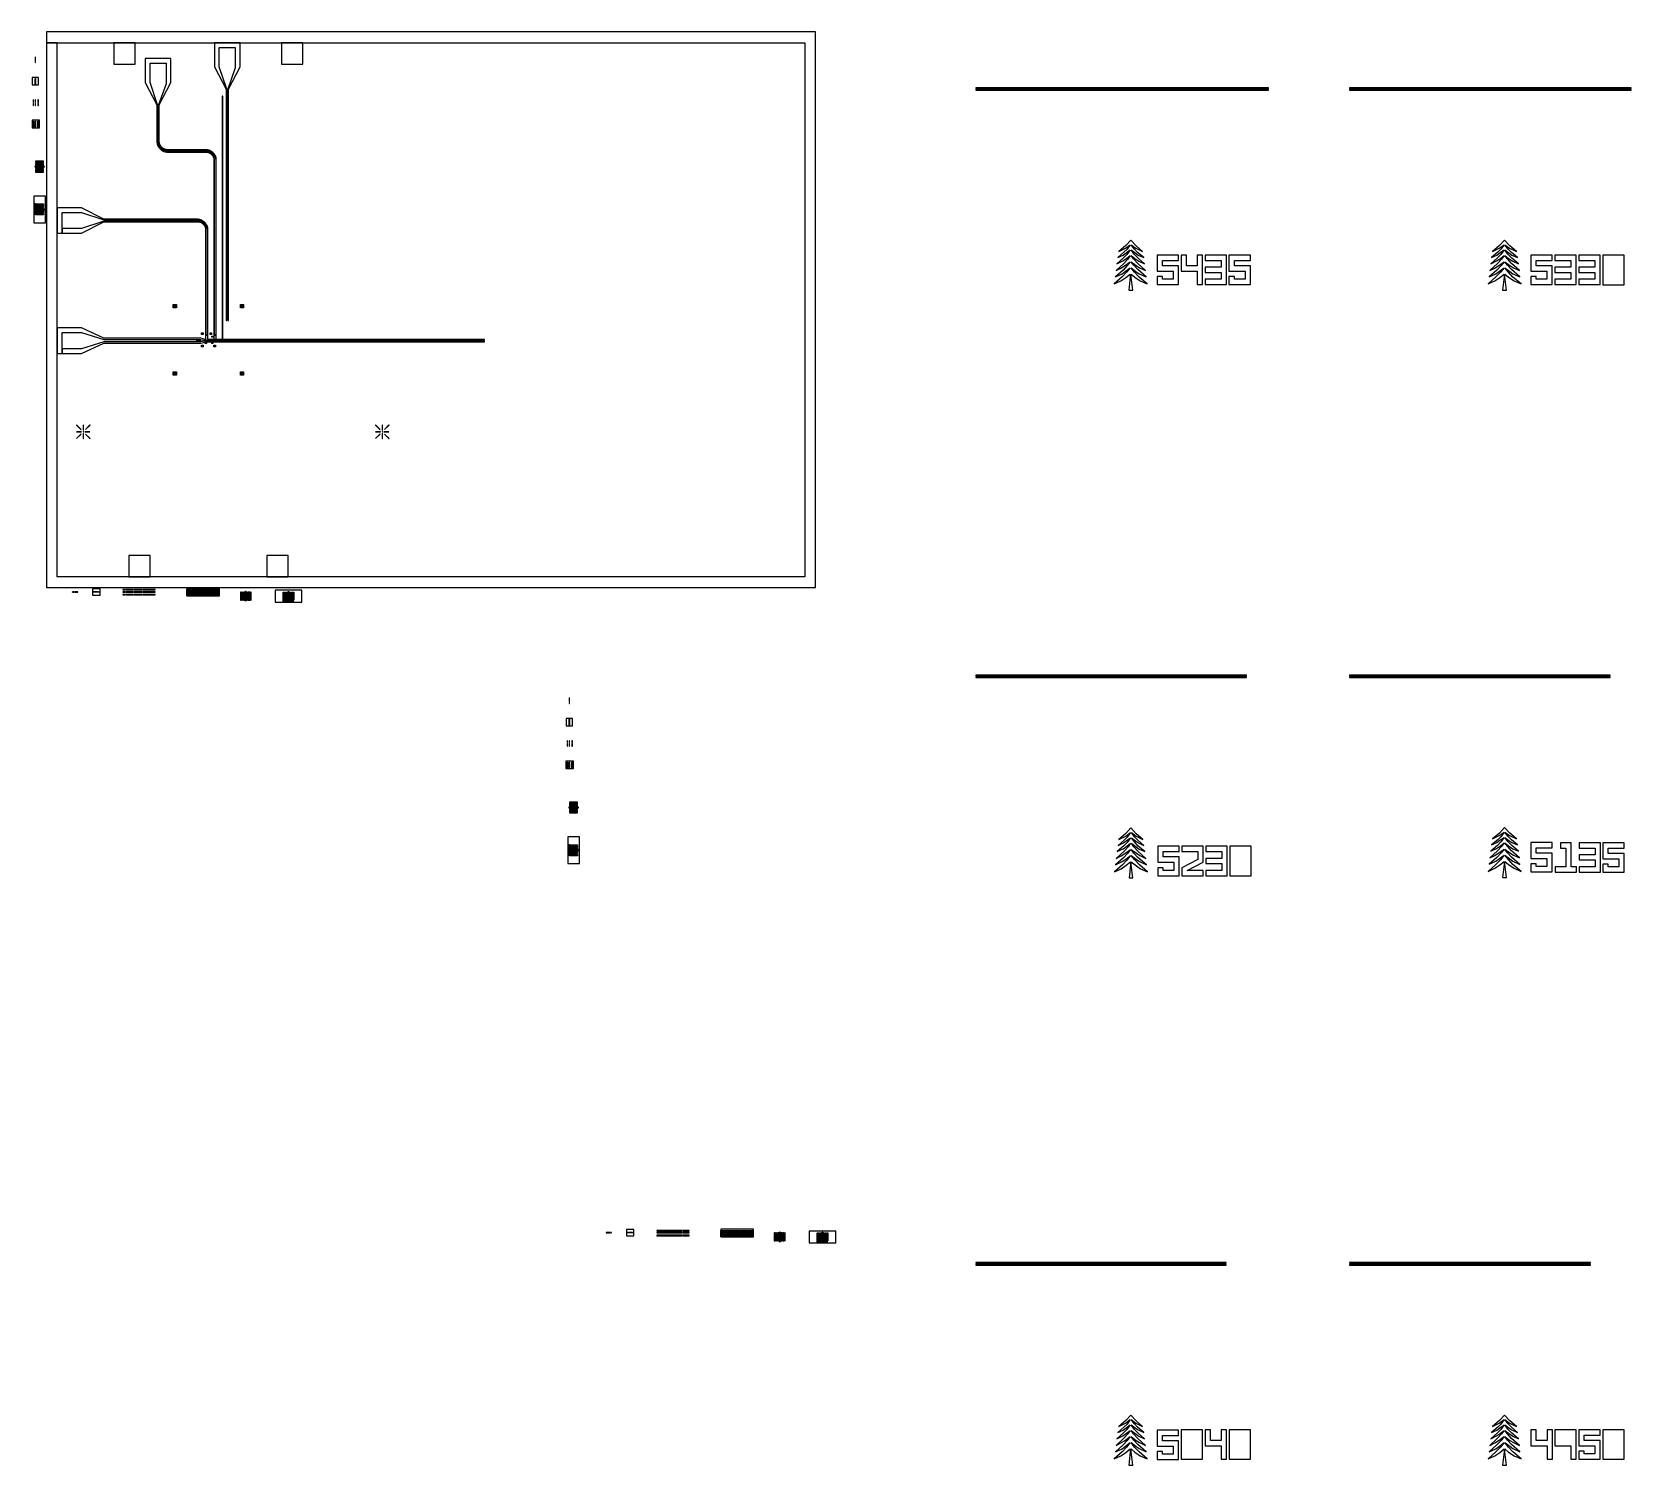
# Model space of a CAD drawing. Extents: x -1658 to 13316, y -10535 to 2882.
import ezdxf

# ---------------------------------------------------------------- set-up
doc = ezdxf.new("R2010")
doc.units = 0
doc.header["$MEASUREMENT"] = 0

msp = doc.modelspace()

# ---------------------------------------------------------------- linework, layer by layer
for points in [[(-1421, 2782), (-1521, 2782), (-1521, -2318), (5679, -2318), (5679, 2882), (-1521, 2882), (-1521, 2782), (5579, 2782), (5579, -2218), (-1421, -2218), (-1421, 2782)], [(-891, 2582), (-691, 2582), (-691, 2782), (-891, 2782), (-891, 2582)], [(160, 182), (166, 182), (166, 2347), (96, 2557), (96, 2737), (246, 2737), (246, 2546), (176, 2347), (176, 182), (182, 182), (182, 2347), (291, 2557), (291, 2782), (51, 2782), (51, 2557), (160, 2347), (160, 182)], [(679, 2582), (879, 2582), (879, 2782), (679, 2782), (679, 2582)], [(-1628, 2643), (-1624, 2643), (-1624, 2647), (-1628, 2647), (-1628, 2643)], [(-1628, 2643), (-1624, 2643), (-1624, 2647), (-1628, 2647), (-1628, 2643)], [(-1628, 2643), (-1624, 2643), (-1624, 2647), (-1628, 2647), (-1628, 2643)], [(-1628, 2643), (-1624, 2643), (-1624, 2647), (-1628, 2647), (-1628, 2643)], [(-1628, 2635), (-1624, 2635), (-1624, 2639), (-1628, 2639), (-1628, 2635)], [(-1628, 2635), (-1624, 2635), (-1624, 2639), (-1628, 2639), (-1628, 2635)], [(-1628, 2635), (-1624, 2635), (-1624, 2639), (-1628, 2639), (-1628, 2635)], [(-1628, 2635), (-1624, 2635), (-1624, 2639), (-1628, 2639), (-1628, 2635)], [(-1628, 2627), (-1624, 2627), (-1624, 2631), (-1628, 2631), (-1628, 2627)], [(-1628, 2627), (-1624, 2627), (-1624, 2631), (-1628, 2631), (-1628, 2627)], [(-1628, 2627), (-1624, 2627), (-1624, 2631), (-1628, 2631), (-1628, 2627)], [(-1628, 2627), (-1624, 2627), (-1624, 2631), (-1628, 2631), (-1628, 2627)], [(-1628, 2619), (-1624, 2619), (-1624, 2623), (-1628, 2623), (-1628, 2619)], [(-1628, 2619), (-1624, 2619), (-1624, 2623), (-1628, 2623), (-1628, 2619)], [(-1628, 2619), (-1624, 2619), (-1624, 2623), (-1628, 2623), (-1628, 2619)], [(-1628, 2619), (-1624, 2619), (-1624, 2623), (-1628, 2623), (-1628, 2619)], [(-1628, 2611), (-1624, 2611), (-1624, 2615), (-1628, 2615), (-1628, 2611)], [(-1628, 2611), (-1624, 2611), (-1624, 2615), (-1628, 2615), (-1628, 2611)], [(-1628, 2611), (-1624, 2611), (-1624, 2615), (-1628, 2615), (-1628, 2611)], [(-1628, 2611), (-1624, 2611), (-1624, 2615), (-1628, 2615), (-1628, 2611)], [(-1628, 2603), (-1624, 2603), (-1624, 2607), (-1628, 2607), (-1628, 2603)], [(-1628, 2603), (-1624, 2603), (-1624, 2607), (-1628, 2607), (-1628, 2603)], [(-1628, 2603), (-1624, 2603), (-1624, 2607), (-1628, 2607), (-1628, 2603)], [(-1628, 2603), (-1624, 2603), (-1624, 2607), (-1628, 2607), (-1628, 2603)], [(-1628, 2595), (-1624, 2595), (-1624, 2599), (-1628, 2599), (-1628, 2595)], [(-1628, 2595), (-1624, 2595), (-1624, 2599), (-1628, 2599), (-1628, 2595)], [(-1628, 2595), (-1624, 2595), (-1624, 2599), (-1628, 2599), (-1628, 2595)], [(-1628, 2595), (-1624, 2595), (-1624, 2599), (-1628, 2599), (-1628, 2595)], [(-357, 2634), (-597, 2634), (-597, 2409), (-488, 2199), (-488, 1859), (-482, 1859), (-482, 2199), (-552, 2409), (-552, 2589), (-402, 2589), (-402, 2398), (-472, 2199), (-472, 1859), (-466, 1859), (-466, 2199), (-357, 2409), (-357, 2634)], [(-1656, 2386), (-1628, 2386), (-1628, 2447), (-1624, 2447), (-1624, 2443), (-1628, 2443), (-1628, 2439), (-1624, 2439), (-1624, 2435), (-1628, 2435), (-1628, 2431), (-1624, 2431), (-1624, 2427), (-1628, 2427), (-1628, 2423), (-1624, 2423), (-1624, 2419), (-1628, 2419), (-1628, 2415), (-1624, 2415), (-1624, 2411), (-1628, 2411), (-1628, 2407), (-1624, 2407), (-1624, 2403), (-1628, 2403), (-1628, 2399), (-1624, 2399), (-1624, 2395), (-1628, 2395), (-1628, 2386), (-1596, 2386), (-1596, 2456), (-1656, 2456), (-1656, 2386)], [(-1656, 2386), (-1628, 2386), (-1628, 2447), (-1624, 2447), (-1624, 2443), (-1628, 2443), (-1628, 2439), (-1624, 2439), (-1624, 2435), (-1628, 2435), (-1628, 2431), (-1624, 2431), (-1624, 2427), (-1628, 2427), (-1628, 2423), (-1624, 2423), (-1624, 2419), (-1628, 2419), (-1628, 2415), (-1624, 2415), (-1624, 2411), (-1628, 2411), (-1628, 2407), (-1624, 2407), (-1624, 2403), (-1628, 2403), (-1628, 2399), (-1624, 2399), (-1624, 2395), (-1628, 2395), (-1628, 2386), (-1596, 2386), (-1596, 2456), (-1656, 2456), (-1656, 2386)], [(-1656, 2386), (-1628, 2386), (-1628, 2447), (-1624, 2447), (-1624, 2443), (-1628, 2443), (-1628, 2439), (-1624, 2439), (-1624, 2435), (-1628, 2435), (-1628, 2431), (-1624, 2431), (-1624, 2427), (-1628, 2427), (-1628, 2423), (-1624, 2423), (-1624, 2419), (-1628, 2419), (-1628, 2415), (-1624, 2415), (-1624, 2411), (-1628, 2411), (-1628, 2407), (-1624, 2407), (-1624, 2403), (-1628, 2403), (-1628, 2399), (-1624, 2399), (-1624, 2395), (-1628, 2395), (-1628, 2386), (-1596, 2386), (-1596, 2456), (-1656, 2456), (-1656, 2386)], [(-1656, 2386), (-1628, 2386), (-1628, 2447), (-1624, 2447), (-1624, 2443), (-1628, 2443), (-1628, 2439), (-1624, 2439), (-1624, 2435), (-1628, 2435), (-1628, 2431), (-1624, 2431), (-1624, 2427), (-1628, 2427), (-1628, 2423), (-1624, 2423), (-1624, 2419), (-1628, 2419), (-1628, 2415), (-1624, 2415), (-1624, 2411), (-1628, 2411), (-1628, 2407), (-1624, 2407), (-1624, 2403), (-1628, 2403), (-1628, 2399), (-1624, 2399), (-1624, 2395), (-1628, 2395), (-1628, 2386), (-1596, 2386), (-1596, 2456), (-1656, 2456), (-1656, 2386)], [(-1648, 2243), (-1644, 2243), (-1644, 2247), (-1648, 2247), (-1648, 2243)], [(-1648, 2243), (-1644, 2243), (-1644, 2247), (-1648, 2247), (-1648, 2243)], [(-1648, 2243), (-1644, 2243), (-1644, 2247), (-1648, 2247), (-1648, 2243)], [(-1648, 2243), (-1644, 2243), (-1644, 2247), (-1648, 2247), (-1648, 2243)], [(-1628, 2243), (-1624, 2243), (-1624, 2247), (-1628, 2247), (-1628, 2243)], [(-1628, 2243), (-1624, 2243), (-1624, 2247), (-1628, 2247), (-1628, 2243)], [(-1628, 2243), (-1624, 2243), (-1624, 2247), (-1628, 2247), (-1628, 2243)], [(-1628, 2243), (-1624, 2243), (-1624, 2247), (-1628, 2247), (-1628, 2243)], [(-1602, 2243), (-1598, 2243), (-1598, 2247), (-1602, 2247), (-1602, 2243)], [(-1602, 2243), (-1598, 2243), (-1598, 2247), (-1602, 2247), (-1602, 2243)], [(-1602, 2243), (-1598, 2243), (-1598, 2247), (-1602, 2247), (-1602, 2243)], [(-1602, 2243), (-1598, 2243), (-1598, 2247), (-1602, 2247), (-1602, 2243)], [(124, 997), (130, 997), (130, 2282), (124, 2282), (124, 997)], [(7179, 2354), (9920, 2354), (9920, 2360), (7179, 2360), (7179, 2354)], [(7179, 2338), (9920, 2338), (9920, 2344), (7179, 2344), (7179, 2338)], [(10679, 2354), (13316, 2354), (13316, 2360), (10679, 2360), (10679, 2354)], [(10679, 2338), (13316, 2338), (13316, 2344), (10679, 2344), (10679, 2338)], [(-1648, 2235), (-1644, 2235), (-1644, 2239), (-1648, 2239), (-1648, 2235)], [(-1648, 2235), (-1644, 2235), (-1644, 2239), (-1648, 2239), (-1648, 2235)], [(-1648, 2235), (-1644, 2235), (-1644, 2239), (-1648, 2239), (-1648, 2235)], [(-1648, 2235), (-1644, 2235), (-1644, 2239), (-1648, 2239), (-1648, 2235)], [(-1648, 2227), (-1644, 2227), (-1644, 2231), (-1648, 2231), (-1648, 2227)], [(-1648, 2227), (-1644, 2227), (-1644, 2231), (-1648, 2231), (-1648, 2227)], [(-1648, 2227), (-1644, 2227), (-1644, 2231), (-1648, 2231), (-1648, 2227)], [(-1648, 2227), (-1644, 2227), (-1644, 2231), (-1648, 2231), (-1648, 2227)], [(-1648, 2219), (-1644, 2219), (-1644, 2223), (-1648, 2223), (-1648, 2219)], [(-1648, 2219), (-1644, 2219), (-1644, 2223), (-1648, 2223), (-1648, 2219)], [(-1648, 2219), (-1644, 2219), (-1644, 2223), (-1648, 2223), (-1648, 2219)], [(-1648, 2219), (-1644, 2219), (-1644, 2223), (-1648, 2223), (-1648, 2219)], [(-1648, 2211), (-1644, 2211), (-1644, 2215), (-1648, 2215), (-1648, 2211)], [(-1648, 2211), (-1644, 2211), (-1644, 2215), (-1648, 2215), (-1648, 2211)], [(-1648, 2211), (-1644, 2211), (-1644, 2215), (-1648, 2215), (-1648, 2211)], [(-1648, 2211), (-1644, 2211), (-1644, 2215), (-1648, 2215), (-1648, 2211)], [(-1648, 2203), (-1644, 2203), (-1644, 2207), (-1648, 2207), (-1648, 2203)], [(-1648, 2203), (-1644, 2203), (-1644, 2207), (-1648, 2207), (-1648, 2203)], [(-1648, 2203), (-1644, 2203), (-1644, 2207), (-1648, 2207), (-1648, 2203)], [(-1648, 2203), (-1644, 2203), (-1644, 2207), (-1648, 2207), (-1648, 2203)], [(-1648, 2195), (-1644, 2195), (-1644, 2199), (-1648, 2199), (-1648, 2195)], [(-1648, 2195), (-1644, 2195), (-1644, 2199), (-1648, 2199), (-1648, 2195)], [(-1648, 2195), (-1644, 2195), (-1644, 2199), (-1648, 2199), (-1648, 2195)], [(-1648, 2195), (-1644, 2195), (-1644, 2199), (-1648, 2199), (-1648, 2195)], [(-1628, 2235), (-1624, 2235), (-1624, 2239), (-1628, 2239), (-1628, 2235)], [(-1628, 2235), (-1624, 2235), (-1624, 2239), (-1628, 2239), (-1628, 2235)], [(-1628, 2235), (-1624, 2235), (-1624, 2239), (-1628, 2239), (-1628, 2235)], [(-1628, 2235), (-1624, 2235), (-1624, 2239), (-1628, 2239), (-1628, 2235)], [(-1628, 2227), (-1624, 2227), (-1624, 2231), (-1628, 2231), (-1628, 2227)], [(-1628, 2227), (-1624, 2227), (-1624, 2231), (-1628, 2231), (-1628, 2227)], [(-1628, 2227), (-1624, 2227), (-1624, 2231), (-1628, 2231), (-1628, 2227)], [(-1628, 2227), (-1624, 2227), (-1624, 2231), (-1628, 2231), (-1628, 2227)], [(-1628, 2219), (-1624, 2219), (-1624, 2223), (-1628, 2223), (-1628, 2219)], [(-1628, 2219), (-1624, 2219), (-1624, 2223), (-1628, 2223), (-1628, 2219)], [(-1628, 2219), (-1624, 2219), (-1624, 2223), (-1628, 2223), (-1628, 2219)], [(-1628, 2219), (-1624, 2219), (-1624, 2223), (-1628, 2223), (-1628, 2219)], [(-1628, 2211), (-1624, 2211), (-1624, 2215), (-1628, 2215), (-1628, 2211)], [(-1628, 2211), (-1624, 2211), (-1624, 2215), (-1628, 2215), (-1628, 2211)], [(-1628, 2211), (-1624, 2211), (-1624, 2215), (-1628, 2215), (-1628, 2211)], [(-1628, 2211), (-1624, 2211), (-1624, 2215), (-1628, 2215), (-1628, 2211)], [(-1628, 2203), (-1624, 2203), (-1624, 2207), (-1628, 2207), (-1628, 2203)], [(-1628, 2203), (-1624, 2203), (-1624, 2207), (-1628, 2207), (-1628, 2203)], [(-1628, 2203), (-1624, 2203), (-1624, 2207), (-1628, 2207), (-1628, 2203)], [(-1628, 2203), (-1624, 2203), (-1624, 2207), (-1628, 2207), (-1628, 2203)], [(-1628, 2195), (-1624, 2195), (-1624, 2199), (-1628, 2199), (-1628, 2195)], [(-1628, 2195), (-1624, 2195), (-1624, 2199), (-1628, 2199), (-1628, 2195)], [(-1628, 2195), (-1624, 2195), (-1624, 2199), (-1628, 2199), (-1628, 2195)], [(-1628, 2195), (-1624, 2195), (-1624, 2199), (-1628, 2199), (-1628, 2195)], [(-1602, 2235), (-1598, 2235), (-1598, 2239), (-1602, 2239), (-1602, 2235)], [(-1602, 2235), (-1598, 2235), (-1598, 2239), (-1602, 2239), (-1602, 2235)], [(-1602, 2235), (-1598, 2235), (-1598, 2239), (-1602, 2239), (-1602, 2235)], [(-1602, 2235), (-1598, 2235), (-1598, 2239), (-1602, 2239), (-1602, 2235)], [(-1602, 2227), (-1598, 2227), (-1598, 2231), (-1602, 2231), (-1602, 2227)], [(-1602, 2227), (-1598, 2227), (-1598, 2231), (-1602, 2231), (-1602, 2227)], [(-1602, 2227), (-1598, 2227), (-1598, 2231), (-1602, 2231), (-1602, 2227)], [(-1602, 2227), (-1598, 2227), (-1598, 2231), (-1602, 2231), (-1602, 2227)], [(-1602, 2219), (-1598, 2219), (-1598, 2223), (-1602, 2223), (-1602, 2219)], [(-1602, 2219), (-1598, 2219), (-1598, 2223), (-1602, 2223), (-1602, 2219)], [(-1602, 2219), (-1598, 2219), (-1598, 2223), (-1602, 2223), (-1602, 2219)], [(-1602, 2219), (-1598, 2219), (-1598, 2223), (-1602, 2223), (-1602, 2219)], [(-1602, 2211), (-1598, 2211), (-1598, 2215), (-1602, 2215), (-1602, 2211)], [(-1602, 2211), (-1598, 2211), (-1598, 2215), (-1602, 2215), (-1602, 2211)], [(-1602, 2211), (-1598, 2211), (-1598, 2215), (-1602, 2215), (-1602, 2211)], [(-1602, 2211), (-1598, 2211), (-1598, 2215), (-1602, 2215), (-1602, 2211)], [(-1602, 2203), (-1598, 2203), (-1598, 2207), (-1602, 2207), (-1602, 2203)], [(-1602, 2203), (-1598, 2203), (-1598, 2207), (-1602, 2207), (-1602, 2203)], [(-1602, 2203), (-1598, 2203), (-1598, 2207), (-1602, 2207), (-1602, 2203)], [(-1602, 2203), (-1598, 2203), (-1598, 2207), (-1602, 2207), (-1602, 2203)], [(-1602, 2195), (-1598, 2195), (-1598, 2199), (-1602, 2199), (-1602, 2195)], [(-1602, 2195), (-1598, 2195), (-1598, 2199), (-1602, 2199), (-1602, 2195)], [(-1602, 2195), (-1598, 2195), (-1598, 2199), (-1602, 2199), (-1602, 2195)], [(-1602, 2195), (-1598, 2195), (-1598, 2199), (-1602, 2199), (-1602, 2195)], [(-1658, 1986), (-1648, 1986), (-1648, 2047), (-1644, 2047), (-1644, 2043), (-1648, 2043), (-1648, 2039), (-1644, 2039), (-1644, 2035), (-1648, 2035), (-1648, 2031), (-1644, 2031), (-1644, 2027), (-1648, 2027), (-1648, 2023), (-1644, 2023), (-1644, 2019), (-1648, 2019), (-1648, 2015), (-1644, 2015), (-1644, 2011), (-1648, 2011), (-1648, 2007), (-1644, 2007), (-1644, 2003), (-1648, 2003), (-1648, 1999), (-1644, 1999), (-1644, 1995), (-1648, 1995), (-1648, 1986), (-1628, 1986), (-1628, 2047), (-1624, 2047), (-1624, 2043), (-1628, 2043), (-1628, 2039), (-1624, 2039), (-1624, 2035), (-1628, 2035), (-1628, 2031), (-1624, 2031), (-1624, 2027), (-1628, 2027), (-1628, 2023), (-1624, 2023), (-1624, 2019), (-1628, 2019), (-1628, 2015), (-1624, 2015), (-1624, 2011), (-1628, 2011), (-1628, 2007), (-1624, 2007), (-1624, 2003), (-1628, 2003), (-1628, 1999), (-1624, 1999), (-1624, 1995), (-1628, 1995), (-1628, 1986), (-1602, 1986), (-1602, 2047), (-1598, 2047), (-1598, 2043), (-1602, 2043), (-1602, 2039), (-1598, 2039), (-1598, 2035), (-1602, 2035), (-1602, 2031), (-1598, 2031), (-1598, 2027), (-1602, 2027), (-1602, 2023), (-1598, 2023), (-1598, 2019), (-1602, 2019), (-1602, 2015), (-1598, 2015), (-1598, 2011), (-1602, 2011), (-1602, 2007), (-1598, 2007), (-1598, 2003), (-1602, 2003), (-1602, 1999), (-1598, 1999), (-1598, 1995), (-1602, 1995), (-1602, 1986), (-1588, 1986), (-1588, 2056), (-1658, 2056), (-1658, 1986)], [(-1658, 1986), (-1648, 1986), (-1648, 2047), (-1644, 2047), (-1644, 2043), (-1648, 2043), (-1648, 2039), (-1644, 2039), (-1644, 2035), (-1648, 2035), (-1648, 2031), (-1644, 2031), (-1644, 2027), (-1648, 2027), (-1648, 2023), (-1644, 2023), (-1644, 2019), (-1648, 2019), (-1648, 2015), (-1644, 2015), (-1644, 2011), (-1648, 2011), (-1648, 2007), (-1644, 2007), (-1644, 2003), (-1648, 2003), (-1648, 1999), (-1644, 1999), (-1644, 1995), (-1648, 1995), (-1648, 1986), (-1628, 1986), (-1628, 2047), (-1624, 2047), (-1624, 2043), (-1628, 2043), (-1628, 2039), (-1624, 2039), (-1624, 2035), (-1628, 2035), (-1628, 2031), (-1624, 2031), (-1624, 2027), (-1628, 2027), (-1628, 2023), (-1624, 2023), (-1624, 2019), (-1628, 2019), (-1628, 2015), (-1624, 2015), (-1624, 2011), (-1628, 2011), (-1628, 2007), (-1624, 2007), (-1624, 2003), (-1628, 2003), (-1628, 1999), (-1624, 1999), (-1624, 1995), (-1628, 1995), (-1628, 1986), (-1602, 1986), (-1602, 2047), (-1598, 2047), (-1598, 2043), (-1602, 2043), (-1602, 2039), (-1598, 2039), (-1598, 2035), (-1602, 2035), (-1602, 2031), (-1598, 2031), (-1598, 2027), (-1602, 2027), (-1602, 2023), (-1598, 2023), (-1598, 2019), (-1602, 2019), (-1602, 2015), (-1598, 2015), (-1598, 2011), (-1602, 2011), (-1602, 2007), (-1598, 2007), (-1598, 2003), (-1602, 2003), (-1602, 1999), (-1598, 1999), (-1598, 1995), (-1602, 1995), (-1602, 1986), (-1588, 1986), (-1588, 2056), (-1658, 2056), (-1658, 1986)], [(-1658, 1986), (-1648, 1986), (-1648, 2047), (-1644, 2047), (-1644, 2043), (-1648, 2043), (-1648, 2039), (-1644, 2039), (-1644, 2035), (-1648, 2035), (-1648, 2031), (-1644, 2031), (-1644, 2027), (-1648, 2027), (-1648, 2023), (-1644, 2023), (-1644, 2019), (-1648, 2019), (-1648, 2015), (-1644, 2015), (-1644, 2011), (-1648, 2011), (-1648, 2007), (-1644, 2007), (-1644, 2003), (-1648, 2003), (-1648, 1999), (-1644, 1999), (-1644, 1995), (-1648, 1995), (-1648, 1986), (-1628, 1986), (-1628, 2047), (-1624, 2047), (-1624, 2043), (-1628, 2043), (-1628, 2039), (-1624, 2039), (-1624, 2035), (-1628, 2035), (-1628, 2031), (-1624, 2031), (-1624, 2027), (-1628, 2027), (-1628, 2023), (-1624, 2023), (-1624, 2019), (-1628, 2019), (-1628, 2015), (-1624, 2015), (-1624, 2011), (-1628, 2011), (-1628, 2007), (-1624, 2007), (-1624, 2003), (-1628, 2003), (-1628, 1999), (-1624, 1999), (-1624, 1995), (-1628, 1995), (-1628, 1986), (-1602, 1986), (-1602, 2047), (-1598, 2047), (-1598, 2043), (-1602, 2043), (-1602, 2039), (-1598, 2039), (-1598, 2035), (-1602, 2035), (-1602, 2031), (-1598, 2031), (-1598, 2027), (-1602, 2027), (-1602, 2023), (-1598, 2023), (-1598, 2019), (-1602, 2019), (-1602, 2015), (-1598, 2015), (-1598, 2011), (-1602, 2011), (-1602, 2007), (-1598, 2007), (-1598, 2003), (-1602, 2003), (-1602, 1999), (-1598, 1999), (-1598, 1995), (-1602, 1995), (-1602, 1986), (-1588, 1986), (-1588, 2056), (-1658, 2056), (-1658, 1986)], [(-1658, 1986), (-1648, 1986), (-1648, 2047), (-1644, 2047), (-1644, 2043), (-1648, 2043), (-1648, 2039), (-1644, 2039), (-1644, 2035), (-1648, 2035), (-1648, 2031), (-1644, 2031), (-1644, 2027), (-1648, 2027), (-1648, 2023), (-1644, 2023), (-1644, 2019), (-1648, 2019), (-1648, 2015), (-1644, 2015), (-1644, 2011), (-1648, 2011), (-1648, 2007), (-1644, 2007), (-1644, 2003), (-1648, 2003), (-1648, 1999), (-1644, 1999), (-1644, 1995), (-1648, 1995), (-1648, 1986), (-1628, 1986), (-1628, 2047), (-1624, 2047), (-1624, 2043), (-1628, 2043), (-1628, 2039), (-1624, 2039), (-1624, 2035), (-1628, 2035), (-1628, 2031), (-1624, 2031), (-1624, 2027), (-1628, 2027), (-1628, 2023), (-1624, 2023), (-1624, 2019), (-1628, 2019), (-1628, 2015), (-1624, 2015), (-1624, 2011), (-1628, 2011), (-1628, 2007), (-1624, 2007), (-1624, 2003), (-1628, 2003), (-1628, 1999), (-1624, 1999), (-1624, 1995), (-1628, 1995), (-1628, 1986), (-1602, 1986), (-1602, 2047), (-1598, 2047), (-1598, 2043), (-1602, 2043), (-1602, 2039), (-1598, 2039), (-1598, 2035), (-1602, 2035), (-1602, 2031), (-1598, 2031), (-1598, 2027), (-1602, 2027), (-1602, 2023), (-1598, 2023), (-1598, 2019), (-1602, 2019), (-1602, 2015), (-1598, 2015), (-1598, 2011), (-1602, 2011), (-1602, 2007), (-1598, 2007), (-1598, 2003), (-1602, 2003), (-1602, 1999), (-1598, 1999), (-1598, 1995), (-1602, 1995), (-1602, 1986), (-1588, 1986), (-1588, 2056), (-1658, 2056), (-1658, 1986)], [(-358, 1758), (-358, 1764), (-388, 1764), (-396, 1764), (-404, 1765), (-412, 1767), (-420, 1770), (-428, 1773), (-435, 1777), (-442, 1781), (-449, 1786), (-455, 1792), (-460, 1798), (-465, 1804), (-470, 1811), (-473, 1819), (-477, 1826), (-479, 1834), (-481, 1842), (-482, 1850), (-482, 1859), (-488, 1859), (-488, 1850), (-487, 1841), (-485, 1832), (-482, 1824), (-479, 1816), (-475, 1808), (-470, 1801), (-465, 1794), (-459, 1787), (-452, 1782), (-445, 1776), (-438, 1771), (-430, 1767), (-422, 1764), (-414, 1761), (-405, 1760), (-397, 1758), (-388, 1758), (-358, 1758)], [(-466, 1859), (-472, 1859), (-472, 1851), (-471, 1844), (-469, 1837), (-467, 1830), (-464, 1823), (-461, 1816), (-457, 1810), (-453, 1804), (-448, 1799), (-442, 1794), (-436, 1789), (-430, 1785), (-423, 1782), (-417, 1779), (-410, 1777), (-402, 1775), (-395, 1774), (-388, 1774), (-358, 1774), (-358, 1780), (-388, 1780), (-395, 1780), (-401, 1781), (-408, 1783), (-415, 1785), (-421, 1787), (-427, 1791), (-433, 1794), (-438, 1798), (-443, 1803), (-448, 1808), (-452, 1813), (-456, 1819), (-459, 1825), (-462, 1832), (-464, 1838), (-465, 1845), (-466, 1852), (-466, 1859)], [(-1624, 1666), (-1549, 1666), (-1549, 1672), (-1624, 1672), (-1624, 1666)], [(-1624, 1666), (-1549, 1666), (-1549, 1672), (-1624, 1672), (-1624, 1666)], [(-1624, 1666), (-1549, 1666), (-1549, 1672), (-1624, 1672), (-1624, 1666)], [(-1624, 1666), (-1549, 1666), (-1549, 1672), (-1624, 1672), (-1624, 1666)], [(-1624, 1654), (-1549, 1654), (-1549, 1660), (-1624, 1660), (-1624, 1654)], [(-1624, 1654), (-1549, 1654), (-1549, 1660), (-1624, 1660), (-1624, 1654)], [(-1624, 1654), (-1549, 1654), (-1549, 1660), (-1624, 1660), (-1624, 1654)], [(-1624, 1654), (-1549, 1654), (-1549, 1660), (-1624, 1660), (-1624, 1654)], [(-1624, 1642), (-1549, 1642), (-1549, 1648), (-1624, 1648), (-1624, 1642)], [(-1624, 1642), (-1549, 1642), (-1549, 1648), (-1624, 1648), (-1624, 1642)], [(-1624, 1642), (-1549, 1642), (-1549, 1648), (-1624, 1648), (-1624, 1642)], [(-1624, 1642), (-1549, 1642), (-1549, 1648), (-1624, 1648), (-1624, 1642)], [(-32, 1764), (-358, 1764), (-358, 1758), (-32, 1758), (-25, 1758), (-18, 1757), (-12, 1755), (-5, 1753), (1, 1751), (7, 1748), (13, 1744), (18, 1740), (23, 1735), (28, 1730), (32, 1725), (36, 1719), (39, 1713), (42, 1707), (44, 1700), (45, 1694), (46, 1687), (46, 1680), (46, 3), (68, 3), (68, 1680), (68, 1689), (67, 1697), (65, 1706), (62, 1714), (59, 1722), (55, 1730), (50, 1737), (45, 1744), (39, 1751), (33, 1757), (26, 1762), (18, 1767), (10, 1771), (2, 1774), (-6, 1777), (-14, 1778), (-23, 1780), (-32, 1780), (-358, 1780), (-358, 1774), (-32, 1774), (-24, 1774), (-15, 1773), (-7, 1771), (0, 1768), (8, 1765), (15, 1761), (22, 1757), (29, 1752), (35, 1746), (40, 1740), (45, 1734), (50, 1727), (53, 1720), (57, 1712), (59, 1704), (61, 1696), (62, 1688), (62, 1680), (62, 44), (52, 44), (52, 1680), (52, 1687), (51, 1695), (49, 1702), (47, 1709), (44, 1716), (41, 1722), (37, 1728), (33, 1734), (28, 1739), (22, 1744), (16, 1749), (10, 1753), (4, 1756), (-3, 1759), (-10, 1761), (-17, 1763), (-24, 1764), (-32, 1764)], [(-1631, 1618), (-1541, 1618), (-1541, 1624), (-1631, 1624), (-1631, 1618)], [(-1631, 1618), (-1541, 1618), (-1541, 1624), (-1631, 1624), (-1631, 1618)], [(-1631, 1618), (-1541, 1618), (-1541, 1624), (-1631, 1624), (-1631, 1618)], [(-1631, 1618), (-1541, 1618), (-1541, 1624), (-1631, 1624), (-1631, 1618)], [(-1624, 1630), (-1549, 1630), (-1549, 1636), (-1624, 1636), (-1624, 1630)], [(-1624, 1630), (-1549, 1630), (-1549, 1636), (-1624, 1636), (-1624, 1630)], [(-1624, 1630), (-1549, 1630), (-1549, 1636), (-1624, 1636), (-1624, 1630)], [(-1624, 1630), (-1549, 1630), (-1549, 1636), (-1624, 1636), (-1624, 1630)], [(-1624, 1606), (-1549, 1606), (-1549, 1612), (-1624, 1612), (-1624, 1606)], [(-1624, 1606), (-1549, 1606), (-1549, 1612), (-1624, 1612), (-1624, 1606)], [(-1624, 1606), (-1549, 1606), (-1549, 1612), (-1624, 1612), (-1624, 1606)], [(-1624, 1606), (-1549, 1606), (-1549, 1612), (-1624, 1612), (-1624, 1606)], [(-1624, 1594), (-1549, 1594), (-1549, 1600), (-1624, 1600), (-1624, 1594)], [(-1624, 1594), (-1549, 1594), (-1549, 1600), (-1624, 1600), (-1624, 1594)], [(-1624, 1594), (-1549, 1594), (-1549, 1600), (-1624, 1600), (-1624, 1594)], [(-1624, 1594), (-1549, 1594), (-1549, 1600), (-1624, 1600), (-1624, 1594)], [(-1624, 1582), (-1549, 1582), (-1549, 1588), (-1624, 1588), (-1624, 1582)], [(-1624, 1582), (-1549, 1582), (-1549, 1588), (-1624, 1588), (-1624, 1582)], [(-1624, 1582), (-1549, 1582), (-1549, 1588), (-1624, 1588), (-1624, 1582)], [(-1624, 1582), (-1549, 1582), (-1549, 1588), (-1624, 1588), (-1624, 1582)], [(-1624, 1570), (-1549, 1570), (-1549, 1576), (-1624, 1576), (-1624, 1570)], [(-1624, 1570), (-1549, 1570), (-1549, 1576), (-1624, 1576), (-1624, 1570)], [(-1624, 1570), (-1549, 1570), (-1549, 1576), (-1624, 1576), (-1624, 1570)], [(-1624, 1570), (-1549, 1570), (-1549, 1576), (-1624, 1576), (-1624, 1570)], [(-1641, 1096), (-1531, 1096), (-1531, 1346), (-1641, 1346), (-1641, 1272), (-1549, 1272), (-1549, 1266), (-1624, 1266), (-1624, 1260), (-1549, 1260), (-1549, 1254), (-1624, 1254), (-1624, 1248), (-1549, 1248), (-1549, 1242), (-1624, 1242), (-1624, 1236), (-1549, 1236), (-1549, 1230), (-1624, 1230), (-1624, 1224), (-1541, 1224), (-1541, 1218), (-1624, 1218), (-1624, 1212), (-1549, 1212), (-1549, 1206), (-1624, 1206), (-1624, 1200), (-1549, 1200), (-1549, 1194), (-1624, 1194), (-1624, 1188), (-1549, 1188), (-1549, 1182), (-1624, 1182), (-1624, 1176), (-1549, 1176), (-1549, 1170), (-1624, 1170), (-1624, 1218), (-1631, 1218), (-1631, 1224), (-1624, 1224), (-1624, 1272), (-1641, 1272), (-1641, 1096)], [(-1641, 1096), (-1531, 1096), (-1531, 1346), (-1641, 1346), (-1641, 1272), (-1549, 1272), (-1549, 1266), (-1624, 1266), (-1624, 1260), (-1549, 1260), (-1549, 1254), (-1624, 1254), (-1624, 1248), (-1549, 1248), (-1549, 1242), (-1624, 1242), (-1624, 1236), (-1549, 1236), (-1549, 1230), (-1624, 1230), (-1624, 1224), (-1541, 1224), (-1541, 1218), (-1624, 1218), (-1624, 1212), (-1549, 1212), (-1549, 1206), (-1624, 1206), (-1624, 1200), (-1549, 1200), (-1549, 1194), (-1624, 1194), (-1624, 1188), (-1549, 1188), (-1549, 1182), (-1624, 1182), (-1624, 1176), (-1549, 1176), (-1549, 1170), (-1624, 1170), (-1624, 1218), (-1631, 1218), (-1631, 1224), (-1624, 1224), (-1624, 1272), (-1641, 1272), (-1641, 1096)], [(-1641, 1096), (-1531, 1096), (-1531, 1346), (-1641, 1346), (-1641, 1272), (-1549, 1272), (-1549, 1266), (-1624, 1266), (-1624, 1260), (-1549, 1260), (-1549, 1254), (-1624, 1254), (-1624, 1248), (-1549, 1248), (-1549, 1242), (-1624, 1242), (-1624, 1236), (-1549, 1236), (-1549, 1230), (-1624, 1230), (-1624, 1224), (-1541, 1224), (-1541, 1218), (-1624, 1218), (-1624, 1212), (-1549, 1212), (-1549, 1206), (-1624, 1206), (-1624, 1200), (-1549, 1200), (-1549, 1194), (-1624, 1194), (-1624, 1188), (-1549, 1188), (-1549, 1182), (-1624, 1182), (-1624, 1176), (-1549, 1176), (-1549, 1170), (-1624, 1170), (-1624, 1218), (-1631, 1218), (-1631, 1224), (-1624, 1224), (-1624, 1272), (-1641, 1272), (-1641, 1096)], [(-1641, 1096), (-1531, 1096), (-1531, 1346), (-1641, 1346), (-1641, 1272), (-1549, 1272), (-1549, 1266), (-1624, 1266), (-1624, 1260), (-1549, 1260), (-1549, 1254), (-1624, 1254), (-1624, 1248), (-1549, 1248), (-1549, 1242), (-1624, 1242), (-1624, 1236), (-1549, 1236), (-1549, 1230), (-1624, 1230), (-1624, 1224), (-1541, 1224), (-1541, 1218), (-1624, 1218), (-1624, 1212), (-1549, 1212), (-1549, 1206), (-1624, 1206), (-1624, 1200), (-1549, 1200), (-1549, 1194), (-1624, 1194), (-1624, 1188), (-1549, 1188), (-1549, 1182), (-1624, 1182), (-1624, 1176), (-1549, 1176), (-1549, 1170), (-1624, 1170), (-1624, 1218), (-1631, 1218), (-1631, 1224), (-1624, 1224), (-1624, 1272), (-1641, 1272), (-1641, 1096)], [(-1421, 997), (-1376, 997), (-1376, 1192), (-1196, 1192), (-986, 1122), (-110, 1122), (-105, 1122), (-100, 1122), (-95, 1121), (-90, 1120), (-85, 1119), (-81, 1117), (-76, 1116), (-71, 1114), (-67, 1112), (-62, 1109), (-58, 1107), (-54, 1104), (-50, 1101), (-46, 1097), (-43, 1094), (-39, 1090), (-36, 1086), (-33, 1082), (-30, 1078), (-28, 1074), (-25, 1070), (-23, 1065), (-21, 1060), (-20, 1056), (-19, 1051), (-17, 1046), (-17, 1041), (-16, 1036), (-16, 1031), (-16, 1026), (-16, 997), (-10, 997), (-10, 1032), (-10, 1038), (-11, 1043), (-12, 1048), (-13, 1053), (-14, 1058), (-16, 1063), (-18, 1068), (-20, 1073), (-23, 1078), (-26, 1082), (-29, 1087), (-32, 1091), (-35, 1095), (-39, 1099), (-43, 1103), (-47, 1106), (-51, 1109), (-56, 1112), (-60, 1115), (-65, 1117), (-70, 1120), (-75, 1122), (-80, 1123), (-85, 1125), (-90, 1126), (-95, 1127), (-101, 1128), (-106, 1128), (-986, 1128), (-1196, 1237), (-1421, 1237), (-1421, 997)], [(-1376, 997), (-1196, 997), (-986, 1106), (-108, 1106), (-103, 1106), (-99, 1105), (-95, 1105), (-91, 1104), (-87, 1103), (-83, 1101), (-79, 1100), (-75, 1098), (-71, 1096), (-68, 1094), (-64, 1091), (-61, 1089), (-58, 1086), (-55, 1083), (-52, 1080), (-49, 1077), (-46, 1074), (-44, 1070), (-42, 1066), (-40, 1063), (-38, 1059), (-37, 1055), (-35, 1051), (-34, 1047), (-33, 1043), (-32, 1039), (-32, 1034), (-32, 1030), (-32, 997), (-26, 997), (-26, 1030), (-26, 1035), (-26, 1039), (-27, 1044), (-28, 1048), (-29, 1052), (-31, 1057), (-32, 1061), (-34, 1065), (-36, 1069), (-39, 1073), (-41, 1076), (-44, 1080), (-47, 1083), (-50, 1087), (-53, 1090), (-56, 1093), (-60, 1096), (-63, 1098), (-67, 1100), (-71, 1103), (-75, 1105), (-79, 1106), (-84, 1108), (-88, 1109), (-92, 1110), (-97, 1111), (-101, 1112), (-105, 1112), (-110, 1112), (-986, 1112), (-1196, 1042), (-1376, 1042), (-1376, 997)], [(-1421, -128), (-1376, -128), (-1376, 67), (-1196, 67), (-986, 2), (-119, 2), (-119, -4), (-81, -4), (-81, -7), (-119, -7), (-119, -16), (-81, -16), (-81, -19), (-986, -19), (-1196, -83), (-1376, -83), (-1376, -128), (-1196, -128), (-986, -32), (-78, -32), (-28, -19), (2579, -19), (2579, -13), (-48, -13), (-78, -19), (-78, -13), (-116, -13), (-116, -10), (-78, -10), (-78, -1), (-116, -1), (-116, 2), (-78, 2), (-48, -3), (2579, -3), (2579, 3), (130, 3), (130, 997), (124, 997), (124, 3), (-10, 3), (-10, 997), (-16, 997), (-16, 43), (-26, 43), (-26, 997), (-32, 997), (-32, 3), (-78, 15), (-986, 15), (-1196, 112), (-1421, 112), (-1421, -128)], [(8612, 465), (8649, 465), (8634, 590), (8634, 616), (8668, 587), (8719, 552), (8785, 523), (8709, 588), (8666, 634), (8634, 675), (8679, 641), (8709, 619), (8774, 589), (8696, 657), (8659, 698), (8634, 731), (8681, 696), (8714, 675), (8770, 649), (8696, 715), (8658, 758), (8634, 790), (8669, 762), (8708, 735), (8760, 711), (8700, 764), (8663, 802), (8634, 841), (8673, 813), (8700, 794), (8753, 771), (8695, 819), (8665, 850), (8634, 890), (8678, 858), (8742, 827), (8681, 880), (8631, 933), (8584, 882), (8518, 827), (8581, 858), (8627, 890), (8596, 848), (8567, 820), (8510, 771), (8559, 793), (8587, 814), (8626, 841), (8595, 799), (8563, 766), (8501, 711), (8557, 738), (8591, 762), (8627, 790), (8603, 756), (8566, 716), (8493, 649), (8539, 672), (8573, 693), (8627, 731), (8599, 696), (8560, 653), (8487, 590), (8550, 618), (8583, 643), (8627, 675), (8591, 632), (8550, 589), (8476, 523), (8539, 552), (8586, 584), (8627, 616), (8627, 590), (8612, 465)], [(12113, 465), (12149, 465), (12134, 590), (12134, 616), (12169, 587), (12220, 552), (12286, 523), (12210, 588), (12167, 634), (12134, 675), (12180, 641), (12210, 619), (12275, 589), (12196, 657), (12159, 698), (12134, 731), (12182, 696), (12214, 675), (12271, 649), (12196, 715), (12158, 758), (12135, 790), (12169, 762), (12208, 735), (12261, 711), (12200, 764), (12163, 802), (12135, 841), (12173, 813), (12201, 794), (12253, 771), (12195, 819), (12165, 850), (12135, 890), (12179, 858), (12243, 827), (12181, 880), (12131, 933), (12084, 882), (12019, 827), (12082, 858), (12127, 890), (12097, 848), (12068, 820), (12010, 771), (12060, 793), (12087, 814), (12127, 841), (12096, 799), (12064, 766), (12002, 711), (12057, 738), (12092, 762), (12127, 790), (12104, 756), (12067, 716), (11994, 649), (12039, 672), (12073, 693), (12128, 731), (12100, 696), (12060, 653), (11987, 590), (12050, 618), (12083, 643), (12127, 675), (12092, 632), (12051, 589), (11977, 523), (12039, 552), (12086, 584), (12128, 616), (12128, 590), (12113, 465)], [(8877, 518), (9077, 518), (9077, 693), (8927, 693), (8927, 743), (9077, 743), (9077, 793), (8877, 793), (8877, 643), (9027, 643), (9027, 568), (8927, 568), (8927, 593), (8877, 593), (8877, 518)], [(9252, 519), (9302, 519), (9302, 794), (9252, 794), (9252, 694), (9152, 694), (9152, 794), (9102, 794), (9102, 644), (9252, 644), (9252, 519)], [(9328, 518), (9528, 518), (9528, 793), (9328, 793), (9328, 743), (9478, 743), (9478, 680), (9328, 680), (9328, 631), (9478, 631), (9478, 568), (9328, 568), (9328, 518)], [(9551, 518), (9752, 518), (9752, 693), (9602, 693), (9602, 743), (9752, 743), (9752, 793), (9551, 793), (9551, 643), (9702, 643), (9702, 568), (9602, 568), (9602, 593), (9551, 593), (9551, 518)], [(12378, 518), (12578, 518), (12578, 693), (12428, 693), (12428, 743), (12578, 743), (12578, 793), (12378, 793), (12378, 643), (12528, 643), (12528, 568), (12428, 568), (12428, 593), (12378, 593), (12378, 518)], [(12603, 517), (12803, 517), (12803, 792), (12603, 792), (12603, 742), (12753, 742), (12753, 679), (12603, 679), (12603, 630), (12753, 630), (12753, 567), (12603, 567), (12603, 517)], [(12828, 517), (13028, 517), (13028, 792), (12828, 792), (12828, 742), (12978, 742), (12978, 679), (12828, 679), (12828, 630), (12978, 630), (12978, 567), (12828, 567), (12828, 517)], [(13052, 516), (13252, 516), (13252, 791), (13052, 791), (13052, 516)], [(-336, 330), (-306, 330), (-306, 300), (-336, 300), (-336, 330)], [(-323, 305), (-318, 305), (-318, 312), (-311, 312), (-311, 317), (-318, 317), (-318, 325), (-323, 325), (-323, 317), (-331, 317), (-331, 312), (-323, 312), (-323, 305)], [(294, 330), (324, 330), (324, 300), (294, 300), (294, 330)], [(307, 305), (312, 305), (312, 312), (319, 312), (319, 317), (312, 317), (312, 325), (307, 325), (307, 317), (299, 317), (299, 312), (307, 312), (307, 305)], [(-1421, -128), (-1421, -128), (-1421, 112), (-1421, 112), (-1421, -128)], [(-71, 65), (-56, 65), (-56, 50), (-71, 50), (-71, 65)], [(-64, 52), (-62, 52), (-62, 56), (-58, 56), (-58, 58), (-62, 58), (-62, 62), (-64, 62), (-64, 58), (-68, 58), (-68, 56), (-64, 56), (-64, 52)], [(-26, 51), (-16, 51), (-16, 41), (-26, 41), (-26, 51)], [(-10, 7), (10, 7), (10, 2), (-10, 2), (-10, 7)], [(-10, 2), (10, 2), (10, -2), (-10, -2), (-10, 2)], [(9, 65), (24, 65), (24, 50), (9, 50), (9, 65)], [(16, 52), (18, 52), (18, 56), (22, 56), (22, 58), (18, 58), (18, 62), (16, 62), (16, 58), (12, 58), (12, 56), (16, 56), (16, 52)], [(25, 35), (35, 35), (35, 25), (25, 25), (25, 35)], [(52, 51), (62, 51), (62, 41), (52, 41), (52, 51)], [(-71, -50), (-56, -50), (-56, -65), (-71, -65), (-71, -50)], [(-64, -63), (-62, -63), (-62, -59), (-58, -59), (-58, -57), (-62, -57), (-62, -53), (-64, -53), (-64, -57), (-68, -57), (-68, -59), (-64, -59), (-64, -63)], [(-35, -25), (-25, -25), (-25, -35), (-35, -35), (-35, -25)], [(-10, -2), (10, -2), (10, -7), (-10, -7), (-10, -2)], [(25, -25), (35, -25), (35, -35), (25, -35), (25, -25)], [(44, -50), (59, -50), (59, -65), (44, -65), (44, -50)], [(51, -63), (53, -63), (53, -59), (57, -59), (57, -57), (53, -57), (53, -53), (51, -53), (51, -57), (47, -57), (47, -59), (51, -59), (51, -63)], [(-336, -300), (-306, -300), (-306, -330), (-336, -330), (-336, -300)], [(-323, -325), (-318, -325), (-318, -318), (-311, -318), (-311, -313), (-318, -313), (-318, -305), (-323, -305), (-323, -313), (-331, -313), (-331, -318), (-323, -318), (-323, -325)], [(294, -300), (324, -300), (324, -330), (294, -330), (294, -300)], [(307, -326), (312, -326), (312, -318), (319, -318), (319, -313), (312, -313), (312, -305), (307, -305), (307, -313), (300, -313), (300, -318), (307, -318), (307, -326)], [(-1200, -840), (-1199, -839), (-1241, -797), (-1242, -798), (-1200, -840)], [(-1241, -925), (-1199, -883), (-1200, -882), (-1242, -924), (-1241, -925)], [(-1240, -862), (-1194, -862), (-1194, -860), (-1240, -860), (-1240, -862)], [(-1180, -863), (-1176, -863), (-1176, -859), (-1180, -859), (-1180, -863)], [(-1179, -845), (-1177, -845), (-1177, -799), (-1179, -799), (-1179, -845)], [(-1179, -923), (-1177, -923), (-1177, -877), (-1179, -877), (-1179, -923)], [(-1162, -862), (-1116, -862), (-1116, -860), (-1162, -860), (-1162, -862)], [(-1156, -840), (-1114, -798), (-1115, -797), (-1157, -839), (-1156, -840)], [(-1115, -925), (-1114, -924), (-1156, -882), (-1157, -883), (-1115, -925)], [(1600, -840), (1601, -839), (1559, -797), (1558, -798), (1600, -840)], [(1559, -925), (1601, -883), (1600, -882), (1558, -924), (1559, -925)], [(1560, -862), (1606, -862), (1606, -860), (1560, -860), (1560, -862)], [(1620, -863), (1624, -863), (1624, -859), (1620, -859), (1620, -863)], [(1621, -845), (1623, -845), (1623, -799), (1621, -799), (1621, -845)], [(1621, -923), (1623, -923), (1623, -877), (1621, -877), (1621, -923)], [(1638, -862), (1684, -862), (1684, -860), (1638, -860), (1638, -862)], [(1644, -840), (1686, -798), (1685, -797), (1643, -839), (1644, -840)], [(1685, -925), (1686, -924), (1644, -882), (1643, -883), (1685, -925)], [(-752, -2218), (-552, -2218), (-552, -2018), (-752, -2018), (-752, -2218)], [(540, -2218), (740, -2218), (740, -2018), (540, -2018), (540, -2218)], [(-1282, -2362), (-1278, -2362), (-1278, -2358), (-1282, -2358), (-1282, -2362)], [(-1282, -2362), (-1278, -2362), (-1278, -2358), (-1282, -2358), (-1282, -2362)], [(-1274, -2362), (-1270, -2362), (-1270, -2358), (-1274, -2358), (-1274, -2362)], [(-1274, -2362), (-1270, -2362), (-1270, -2358), (-1274, -2358), (-1274, -2362)], [(-1266, -2362), (-1262, -2362), (-1262, -2358), (-1266, -2358), (-1266, -2362)], [(-1266, -2362), (-1262, -2362), (-1262, -2358), (-1266, -2358), (-1266, -2362)], [(-1258, -2362), (-1254, -2362), (-1254, -2358), (-1258, -2358), (-1258, -2362)], [(-1258, -2362), (-1254, -2362), (-1254, -2358), (-1258, -2358), (-1258, -2362)], [(-1250, -2362), (-1246, -2362), (-1246, -2358), (-1250, -2358), (-1250, -2362)], [(-1250, -2362), (-1246, -2362), (-1246, -2358), (-1250, -2358), (-1250, -2362)], [(-1242, -2362), (-1238, -2362), (-1238, -2358), (-1242, -2358), (-1242, -2362)], [(-1242, -2362), (-1238, -2362), (-1238, -2358), (-1242, -2358), (-1242, -2362)], [(-1234, -2362), (-1230, -2362), (-1230, -2358), (-1234, -2358), (-1234, -2362)], [(-1234, -2362), (-1230, -2362), (-1230, -2358), (-1234, -2358), (-1234, -2362)], [(-1091, -2390), (-1021, -2390), (-1021, -2330), (-1091, -2330), (-1091, -2358), (-1030, -2358), (-1030, -2362), (-1034, -2362), (-1034, -2358), (-1038, -2358), (-1038, -2362), (-1042, -2362), (-1042, -2358), (-1046, -2358), (-1046, -2362), (-1050, -2362), (-1050, -2358), (-1054, -2358), (-1054, -2362), (-1058, -2362), (-1058, -2358), (-1062, -2358), (-1062, -2362), (-1066, -2362), (-1066, -2358), (-1070, -2358), (-1070, -2362), (-1074, -2362), (-1074, -2358), (-1078, -2358), (-1078, -2362), (-1082, -2362), (-1082, -2358), (-1091, -2358), (-1091, -2390)], [(-1091, -2390), (-1021, -2390), (-1021, -2330), (-1091, -2330), (-1091, -2358), (-1030, -2358), (-1030, -2362), (-1034, -2362), (-1034, -2358), (-1038, -2358), (-1038, -2362), (-1042, -2362), (-1042, -2358), (-1046, -2358), (-1046, -2362), (-1050, -2362), (-1050, -2358), (-1054, -2358), (-1054, -2362), (-1058, -2362), (-1058, -2358), (-1062, -2358), (-1062, -2362), (-1066, -2362), (-1066, -2358), (-1070, -2358), (-1070, -2362), (-1074, -2362), (-1074, -2358), (-1078, -2358), (-1078, -2362), (-1082, -2362), (-1082, -2358), (-1091, -2358), (-1091, -2390)], [(-808, -2342), (-805, -2342), (-805, -2338), (-808, -2338), (-808, -2342)], [(-808, -2342), (-805, -2342), (-805, -2338), (-808, -2338), (-808, -2342)], [(-808, -2362), (-805, -2362), (-805, -2358), (-808, -2358), (-808, -2362)], [(-808, -2362), (-805, -2362), (-805, -2358), (-808, -2358), (-808, -2362)], [(-808, -2388), (-805, -2388), (-805, -2384), (-808, -2384), (-808, -2388)], [(-808, -2388), (-805, -2388), (-805, -2384), (-808, -2384), (-808, -2388)], [(-802, -2342), (-799, -2342), (-799, -2338), (-802, -2338), (-802, -2342)], [(-802, -2342), (-799, -2342), (-799, -2338), (-802, -2338), (-802, -2342)], [(-802, -2362), (-799, -2362), (-799, -2358), (-802, -2358), (-802, -2362)], [(-802, -2362), (-799, -2362), (-799, -2358), (-802, -2358), (-802, -2362)], [(-802, -2388), (-799, -2388), (-799, -2384), (-802, -2384), (-802, -2388)], [(-802, -2388), (-799, -2388), (-799, -2384), (-802, -2384), (-802, -2388)], [(-796, -2342), (-793, -2342), (-793, -2338), (-796, -2338), (-796, -2342)], [(-796, -2342), (-793, -2342), (-793, -2338), (-796, -2338), (-796, -2342)], [(-796, -2362), (-793, -2362), (-793, -2358), (-796, -2358), (-796, -2362)], [(-796, -2362), (-793, -2362), (-793, -2358), (-796, -2358), (-796, -2362)], [(-796, -2388), (-793, -2388), (-793, -2384), (-796, -2384), (-796, -2388)], [(-796, -2388), (-793, -2388), (-793, -2384), (-796, -2384), (-796, -2388)], [(-790, -2342), (-787, -2342), (-787, -2338), (-790, -2338), (-790, -2342)], [(-790, -2342), (-787, -2342), (-787, -2338), (-790, -2338), (-790, -2342)], [(-790, -2362), (-787, -2362), (-787, -2358), (-790, -2358), (-790, -2362)], [(-790, -2362), (-787, -2362), (-787, -2358), (-790, -2358), (-790, -2362)], [(-790, -2388), (-787, -2388), (-787, -2384), (-790, -2384), (-790, -2388)], [(-790, -2388), (-787, -2388), (-787, -2384), (-790, -2384), (-790, -2388)], [(-784, -2342), (-781, -2342), (-781, -2338), (-784, -2338), (-784, -2342)], [(-784, -2342), (-781, -2342), (-781, -2338), (-784, -2338), (-784, -2342)], [(-784, -2362), (-781, -2362), (-781, -2358), (-784, -2358), (-784, -2362)], [(-784, -2362), (-781, -2362), (-781, -2358), (-784, -2358), (-784, -2362)], [(-784, -2388), (-781, -2388), (-781, -2384), (-784, -2384), (-784, -2388)], [(-784, -2388), (-781, -2388), (-781, -2384), (-784, -2384), (-784, -2388)], [(-778, -2342), (-775, -2342), (-775, -2338), (-778, -2338), (-778, -2342)], [(-778, -2342), (-775, -2342), (-775, -2338), (-778, -2338), (-778, -2342)], [(-778, -2362), (-775, -2362), (-775, -2358), (-778, -2358), (-778, -2362)], [(-778, -2362), (-775, -2362), (-775, -2358), (-778, -2358), (-778, -2362)], [(-778, -2388), (-775, -2388), (-775, -2384), (-778, -2384), (-778, -2388)], [(-778, -2388), (-775, -2388), (-775, -2384), (-778, -2384), (-778, -2388)], [(-772, -2342), (-769, -2342), (-769, -2338), (-772, -2338), (-772, -2342)], [(-772, -2342), (-769, -2342), (-769, -2338), (-772, -2338), (-772, -2342)], [(-772, -2362), (-769, -2362), (-769, -2358), (-772, -2358), (-772, -2362)], [(-772, -2362), (-769, -2362), (-769, -2358), (-772, -2358), (-772, -2362)], [(-772, -2388), (-769, -2388), (-769, -2384), (-772, -2384), (-772, -2388)], [(-772, -2388), (-769, -2388), (-769, -2384), (-772, -2384), (-772, -2388)], [(-766, -2342), (-763, -2342), (-763, -2338), (-766, -2338), (-766, -2342)], [(-766, -2342), (-763, -2342), (-763, -2338), (-766, -2338), (-766, -2342)], [(-766, -2362), (-763, -2362), (-763, -2358), (-766, -2358), (-766, -2362)], [(-766, -2362), (-763, -2362), (-763, -2358), (-766, -2358), (-766, -2362)], [(-766, -2388), (-763, -2388), (-763, -2384), (-766, -2384), (-766, -2388)], [(-766, -2388), (-763, -2388), (-763, -2384), (-766, -2384), (-766, -2388)], [(-760, -2342), (-757, -2342), (-757, -2338), (-760, -2338), (-760, -2342)], [(-760, -2342), (-757, -2342), (-757, -2338), (-760, -2338), (-760, -2342)], [(-760, -2362), (-757, -2362), (-757, -2358), (-760, -2358), (-760, -2362)], [(-760, -2362), (-757, -2362), (-757, -2358), (-760, -2358), (-760, -2362)], [(-760, -2388), (-757, -2388), (-757, -2384), (-760, -2384), (-760, -2388)], [(-760, -2388), (-757, -2388), (-757, -2384), (-760, -2384), (-760, -2388)], [(-754, -2342), (-751, -2342), (-751, -2338), (-754, -2338), (-754, -2342)], [(-754, -2342), (-751, -2342), (-751, -2338), (-754, -2338), (-754, -2342)], [(-754, -2362), (-751, -2362), (-751, -2358), (-754, -2358), (-754, -2362)], [(-754, -2362), (-751, -2362), (-751, -2358), (-754, -2358), (-754, -2362)], [(-754, -2388), (-751, -2388), (-751, -2384), (-754, -2384), (-754, -2388)], [(-754, -2388), (-751, -2388), (-751, -2384), (-754, -2384), (-754, -2388)], [(-748, -2342), (-745, -2342), (-745, -2338), (-748, -2338), (-748, -2342)], [(-748, -2342), (-745, -2342), (-745, -2338), (-748, -2338), (-748, -2342)], [(-748, -2362), (-745, -2362), (-745, -2358), (-748, -2358), (-748, -2362)], [(-748, -2362), (-745, -2362), (-745, -2358), (-748, -2358), (-748, -2362)], [(-748, -2388), (-745, -2388), (-745, -2384), (-748, -2384), (-748, -2388)], [(-748, -2388), (-745, -2388), (-745, -2384), (-748, -2384), (-748, -2388)], [(-742, -2342), (-739, -2342), (-739, -2338), (-742, -2338), (-742, -2342)], [(-742, -2342), (-739, -2342), (-739, -2338), (-742, -2338), (-742, -2342)], [(-742, -2362), (-739, -2362), (-739, -2358), (-742, -2358), (-742, -2362)], [(-742, -2362), (-739, -2362), (-739, -2358), (-742, -2358), (-742, -2362)], [(-742, -2388), (-739, -2388), (-739, -2384), (-742, -2384), (-742, -2388)], [(-742, -2388), (-739, -2388), (-739, -2384), (-742, -2384), (-742, -2388)], [(-736, -2342), (-733, -2342), (-733, -2338), (-736, -2338), (-736, -2342)], [(-736, -2342), (-733, -2342), (-733, -2338), (-736, -2338), (-736, -2342)], [(-736, -2362), (-733, -2362), (-733, -2358), (-736, -2358), (-736, -2362)], [(-736, -2362), (-733, -2362), (-733, -2358), (-736, -2358), (-736, -2362)], [(-736, -2388), (-733, -2388), (-733, -2384), (-736, -2384), (-736, -2388)], [(-736, -2388), (-733, -2388), (-733, -2384), (-736, -2384), (-736, -2388)], [(-730, -2342), (-727, -2342), (-727, -2338), (-730, -2338), (-730, -2342)], [(-730, -2342), (-727, -2342), (-727, -2338), (-730, -2338), (-730, -2342)], [(-730, -2362), (-727, -2362), (-727, -2358), (-730, -2358), (-730, -2362)], [(-730, -2362), (-727, -2362), (-727, -2358), (-730, -2358), (-730, -2362)], [(-730, -2388), (-727, -2388), (-727, -2384), (-730, -2384), (-730, -2388)], [(-730, -2388), (-727, -2388), (-727, -2384), (-730, -2384), (-730, -2388)], [(-724, -2342), (-721, -2342), (-721, -2338), (-724, -2338), (-724, -2342)], [(-724, -2342), (-721, -2342), (-721, -2338), (-724, -2338), (-724, -2342)], [(-724, -2362), (-721, -2362), (-721, -2358), (-724, -2358), (-724, -2362)], [(-724, -2362), (-721, -2362), (-721, -2358), (-724, -2358), (-724, -2362)], [(-724, -2388), (-721, -2388), (-721, -2384), (-724, -2384), (-724, -2388)], [(-724, -2388), (-721, -2388), (-721, -2384), (-724, -2384), (-724, -2388)], [(-718, -2342), (-715, -2342), (-715, -2338), (-718, -2338), (-718, -2342)], [(-718, -2342), (-715, -2342), (-715, -2338), (-718, -2338), (-718, -2342)], [(-718, -2362), (-715, -2362), (-715, -2358), (-718, -2358), (-718, -2362)], [(-718, -2362), (-715, -2362), (-715, -2358), (-718, -2358), (-718, -2362)], [(-718, -2388), (-715, -2388), (-715, -2384), (-718, -2384), (-718, -2388)], [(-718, -2388), (-715, -2388), (-715, -2384), (-718, -2384), (-718, -2388)], [(-712, -2342), (-709, -2342), (-709, -2338), (-712, -2338), (-712, -2342)], [(-712, -2342), (-709, -2342), (-709, -2338), (-712, -2338), (-712, -2342)], [(-712, -2362), (-709, -2362), (-709, -2358), (-712, -2358), (-712, -2362)], [(-712, -2362), (-709, -2362), (-709, -2358), (-712, -2358), (-712, -2362)], [(-712, -2388), (-709, -2388), (-709, -2384), (-712, -2384), (-712, -2388)], [(-712, -2388), (-709, -2388), (-709, -2384), (-712, -2384), (-712, -2388)], [(-706, -2342), (-703, -2342), (-703, -2338), (-706, -2338), (-706, -2342)], [(-706, -2342), (-703, -2342), (-703, -2338), (-706, -2338), (-706, -2342)], [(-706, -2362), (-703, -2362), (-703, -2358), (-706, -2358), (-706, -2362)], [(-706, -2362), (-703, -2362), (-703, -2358), (-706, -2358), (-706, -2362)], [(-706, -2388), (-703, -2388), (-703, -2384), (-706, -2384), (-706, -2388)], [(-706, -2388), (-703, -2388), (-703, -2384), (-706, -2384), (-706, -2388)], [(-700, -2342), (-697, -2342), (-697, -2338), (-700, -2338), (-700, -2342)], [(-700, -2342), (-697, -2342), (-697, -2338), (-700, -2338), (-700, -2342)], [(-700, -2362), (-697, -2362), (-697, -2358), (-700, -2358), (-700, -2362)], [(-700, -2362), (-697, -2362), (-697, -2358), (-700, -2358), (-700, -2362)], [(-700, -2388), (-697, -2388), (-697, -2384), (-700, -2384), (-700, -2388)], [(-700, -2388), (-697, -2388), (-697, -2384), (-700, -2384), (-700, -2388)], [(-694, -2342), (-691, -2342), (-691, -2338), (-694, -2338), (-694, -2342)], [(-694, -2342), (-691, -2342), (-691, -2338), (-694, -2338), (-694, -2342)], [(-694, -2362), (-691, -2362), (-691, -2358), (-694, -2358), (-694, -2362)], [(-694, -2362), (-691, -2362), (-691, -2358), (-694, -2358), (-694, -2362)], [(-694, -2388), (-691, -2388), (-691, -2384), (-694, -2384), (-694, -2388)], [(-694, -2388), (-691, -2388), (-691, -2384), (-694, -2384), (-694, -2388)], [(-688, -2342), (-685, -2342), (-685, -2338), (-688, -2338), (-688, -2342)], [(-688, -2342), (-685, -2342), (-685, -2338), (-688, -2338), (-688, -2342)], [(-688, -2362), (-685, -2362), (-685, -2358), (-688, -2358), (-688, -2362)], [(-688, -2362), (-685, -2362), (-685, -2358), (-688, -2358), (-688, -2362)], [(-688, -2388), (-685, -2388), (-685, -2384), (-688, -2384), (-688, -2388)], [(-688, -2388), (-685, -2388), (-685, -2384), (-688, -2384), (-688, -2388)], [(-682, -2342), (-679, -2342), (-679, -2338), (-682, -2338), (-682, -2342)], [(-682, -2342), (-679, -2342), (-679, -2338), (-682, -2338), (-682, -2342)], [(-682, -2362), (-679, -2362), (-679, -2358), (-682, -2358), (-682, -2362)], [(-682, -2362), (-679, -2362), (-679, -2358), (-682, -2358), (-682, -2362)], [(-682, -2388), (-679, -2388), (-679, -2384), (-682, -2384), (-682, -2388)], [(-682, -2388), (-679, -2388), (-679, -2384), (-682, -2384), (-682, -2388)], [(-676, -2342), (-673, -2342), (-673, -2338), (-676, -2338), (-676, -2342)], [(-676, -2342), (-673, -2342), (-673, -2338), (-676, -2338), (-676, -2342)], [(-676, -2362), (-673, -2362), (-673, -2358), (-676, -2358), (-676, -2362)], [(-676, -2362), (-673, -2362), (-673, -2358), (-676, -2358), (-676, -2362)], [(-676, -2388), (-673, -2388), (-673, -2384), (-676, -2384), (-676, -2388)], [(-676, -2388), (-673, -2388), (-673, -2384), (-676, -2384), (-676, -2388)], [(-670, -2342), (-667, -2342), (-667, -2338), (-670, -2338), (-670, -2342)], [(-670, -2342), (-667, -2342), (-667, -2338), (-670, -2338), (-670, -2342)], [(-670, -2362), (-667, -2362), (-667, -2358), (-670, -2358), (-670, -2362)], [(-670, -2362), (-667, -2362), (-667, -2358), (-670, -2358), (-670, -2362)], [(-670, -2388), (-667, -2388), (-667, -2384), (-670, -2384), (-670, -2388)], [(-670, -2388), (-667, -2388), (-667, -2384), (-670, -2384), (-670, -2388)], [(-664, -2342), (-661, -2342), (-661, -2338), (-664, -2338), (-664, -2342)], [(-664, -2342), (-661, -2342), (-661, -2338), (-664, -2338), (-664, -2342)], [(-664, -2362), (-661, -2362), (-661, -2358), (-664, -2358), (-664, -2362)], [(-664, -2362), (-661, -2362), (-661, -2358), (-664, -2358), (-664, -2362)], [(-664, -2388), (-661, -2388), (-661, -2384), (-664, -2384), (-664, -2388)], [(-664, -2388), (-661, -2388), (-661, -2384), (-664, -2384), (-664, -2388)], [(-658, -2342), (-655, -2342), (-655, -2338), (-658, -2338), (-658, -2342)], [(-658, -2342), (-655, -2342), (-655, -2338), (-658, -2338), (-658, -2342)], [(-658, -2362), (-655, -2362), (-655, -2358), (-658, -2358), (-658, -2362)], [(-658, -2362), (-655, -2362), (-655, -2358), (-658, -2358), (-658, -2362)], [(-658, -2388), (-655, -2388), (-655, -2384), (-658, -2384), (-658, -2388)], [(-658, -2388), (-655, -2388), (-655, -2384), (-658, -2384), (-658, -2388)], [(-652, -2342), (-649, -2342), (-649, -2338), (-652, -2338), (-652, -2342)], [(-652, -2342), (-649, -2342), (-649, -2338), (-652, -2338), (-652, -2342)], [(-652, -2362), (-649, -2362), (-649, -2358), (-652, -2358), (-652, -2362)], [(-652, -2362), (-649, -2362), (-649, -2358), (-652, -2358), (-652, -2362)], [(-652, -2388), (-649, -2388), (-649, -2384), (-652, -2384), (-652, -2388)], [(-652, -2388), (-649, -2388), (-649, -2384), (-652, -2384), (-652, -2388)], [(-646, -2342), (-643, -2342), (-643, -2338), (-646, -2338), (-646, -2342)], [(-646, -2342), (-643, -2342), (-643, -2338), (-646, -2338), (-646, -2342)], [(-646, -2362), (-643, -2362), (-643, -2358), (-646, -2358), (-646, -2362)], [(-646, -2362), (-643, -2362), (-643, -2358), (-646, -2358), (-646, -2362)], [(-646, -2388), (-643, -2388), (-643, -2384), (-646, -2384), (-646, -2388)], [(-646, -2388), (-643, -2388), (-643, -2384), (-646, -2384), (-646, -2388)], [(-640, -2342), (-637, -2342), (-637, -2338), (-640, -2338), (-640, -2342)], [(-640, -2342), (-637, -2342), (-637, -2338), (-640, -2338), (-640, -2342)], [(-640, -2362), (-637, -2362), (-637, -2358), (-640, -2358), (-640, -2362)], [(-640, -2362), (-637, -2362), (-637, -2358), (-640, -2358), (-640, -2362)], [(-640, -2388), (-637, -2388), (-637, -2384), (-640, -2384), (-640, -2388)], [(-640, -2388), (-637, -2388), (-637, -2384), (-640, -2384), (-640, -2388)], [(-634, -2342), (-631, -2342), (-631, -2338), (-634, -2338), (-634, -2342)], [(-634, -2342), (-631, -2342), (-631, -2338), (-634, -2338), (-634, -2342)], [(-634, -2362), (-631, -2362), (-631, -2358), (-634, -2358), (-634, -2362)], [(-634, -2362), (-631, -2362), (-631, -2358), (-634, -2358), (-634, -2362)], [(-634, -2388), (-631, -2388), (-631, -2384), (-634, -2384), (-634, -2388)], [(-634, -2388), (-631, -2388), (-631, -2384), (-634, -2384), (-634, -2388)], [(-628, -2342), (-625, -2342), (-625, -2338), (-628, -2338), (-628, -2342)], [(-628, -2342), (-625, -2342), (-625, -2338), (-628, -2338), (-628, -2342)], [(-628, -2362), (-625, -2362), (-625, -2358), (-628, -2358), (-628, -2362)], [(-628, -2362), (-625, -2362), (-625, -2358), (-628, -2358), (-628, -2362)], [(-628, -2388), (-625, -2388), (-625, -2384), (-628, -2384), (-628, -2388)], [(-628, -2388), (-625, -2388), (-625, -2384), (-628, -2384), (-628, -2388)], [(-622, -2342), (-619, -2342), (-619, -2338), (-622, -2338), (-622, -2342)], [(-622, -2342), (-619, -2342), (-619, -2338), (-622, -2338), (-622, -2342)], [(-622, -2362), (-619, -2362), (-619, -2358), (-622, -2358), (-622, -2362)], [(-622, -2362), (-619, -2362), (-619, -2358), (-622, -2358), (-622, -2362)], [(-622, -2388), (-619, -2388), (-619, -2384), (-622, -2384), (-622, -2388)], [(-622, -2388), (-619, -2388), (-619, -2384), (-622, -2384), (-622, -2388)], [(-616, -2342), (-613, -2342), (-613, -2338), (-616, -2338), (-616, -2342)], [(-616, -2342), (-613, -2342), (-613, -2338), (-616, -2338), (-616, -2342)], [(-616, -2362), (-613, -2362), (-613, -2358), (-616, -2358), (-616, -2362)], [(-616, -2362), (-613, -2362), (-613, -2358), (-616, -2358), (-616, -2362)], [(-616, -2388), (-613, -2388), (-613, -2384), (-616, -2384), (-616, -2388)], [(-616, -2388), (-613, -2388), (-613, -2384), (-616, -2384), (-616, -2388)], [(-610, -2342), (-607, -2342), (-607, -2338), (-610, -2338), (-610, -2342)], [(-610, -2342), (-607, -2342), (-607, -2338), (-610, -2338), (-610, -2342)], [(-610, -2362), (-607, -2362), (-607, -2358), (-610, -2358), (-610, -2362)], [(-610, -2362), (-607, -2362), (-607, -2358), (-610, -2358), (-610, -2362)], [(-610, -2388), (-607, -2388), (-607, -2384), (-610, -2384), (-610, -2388)], [(-610, -2388), (-607, -2388), (-607, -2384), (-610, -2384), (-610, -2388)], [(-604, -2342), (-601, -2342), (-601, -2338), (-604, -2338), (-604, -2342)], [(-604, -2342), (-601, -2342), (-601, -2338), (-604, -2338), (-604, -2342)], [(-604, -2362), (-601, -2362), (-601, -2358), (-604, -2358), (-604, -2362)], [(-604, -2362), (-601, -2362), (-601, -2358), (-604, -2358), (-604, -2362)], [(-604, -2388), (-601, -2388), (-601, -2384), (-604, -2384), (-604, -2388)], [(-604, -2388), (-601, -2388), (-601, -2384), (-604, -2384), (-604, -2388)], [(-598, -2342), (-595, -2342), (-595, -2338), (-598, -2338), (-598, -2342)], [(-598, -2342), (-595, -2342), (-595, -2338), (-598, -2338), (-598, -2342)], [(-598, -2362), (-595, -2362), (-595, -2358), (-598, -2358), (-598, -2362)], [(-598, -2362), (-595, -2362), (-595, -2358), (-598, -2358), (-598, -2362)], [(-598, -2388), (-595, -2388), (-595, -2384), (-598, -2384), (-598, -2388)], [(-598, -2388), (-595, -2388), (-595, -2384), (-598, -2384), (-598, -2388)], [(-592, -2342), (-589, -2342), (-589, -2338), (-592, -2338), (-592, -2342)], [(-592, -2342), (-589, -2342), (-589, -2338), (-592, -2338), (-592, -2342)], [(-592, -2362), (-589, -2362), (-589, -2358), (-592, -2358), (-592, -2362)], [(-592, -2362), (-589, -2362), (-589, -2358), (-592, -2358), (-592, -2362)], [(-592, -2388), (-589, -2388), (-589, -2384), (-592, -2384), (-592, -2388)], [(-592, -2388), (-589, -2388), (-589, -2384), (-592, -2384), (-592, -2388)], [(-586, -2342), (-583, -2342), (-583, -2338), (-586, -2338), (-586, -2342)], [(-586, -2342), (-583, -2342), (-583, -2338), (-586, -2338), (-586, -2342)], [(-586, -2362), (-583, -2362), (-583, -2358), (-586, -2358), (-586, -2362)], [(-586, -2362), (-583, -2362), (-583, -2358), (-586, -2358), (-586, -2362)], [(-586, -2388), (-583, -2388), (-583, -2384), (-586, -2384), (-586, -2388)], [(-586, -2388), (-583, -2388), (-583, -2384), (-586, -2384), (-586, -2388)], [(-580, -2342), (-577, -2342), (-577, -2338), (-580, -2338), (-580, -2342)], [(-580, -2342), (-577, -2342), (-577, -2338), (-580, -2338), (-580, -2342)], [(-580, -2362), (-577, -2362), (-577, -2358), (-580, -2358), (-580, -2362)], [(-580, -2362), (-577, -2362), (-577, -2358), (-580, -2358), (-580, -2362)], [(-580, -2388), (-577, -2388), (-577, -2384), (-580, -2384), (-580, -2388)], [(-580, -2388), (-577, -2388), (-577, -2384), (-580, -2384), (-580, -2388)], [(-574, -2342), (-571, -2342), (-571, -2338), (-574, -2338), (-574, -2342)], [(-574, -2342), (-571, -2342), (-571, -2338), (-574, -2338), (-574, -2342)], [(-574, -2362), (-571, -2362), (-571, -2358), (-574, -2358), (-574, -2362)], [(-574, -2362), (-571, -2362), (-571, -2358), (-574, -2358), (-574, -2362)], [(-574, -2388), (-571, -2388), (-571, -2384), (-574, -2384), (-574, -2388)], [(-574, -2388), (-571, -2388), (-571, -2384), (-574, -2384), (-574, -2388)], [(-568, -2342), (-565, -2342), (-565, -2338), (-568, -2338), (-568, -2342)], [(-568, -2342), (-565, -2342), (-565, -2338), (-568, -2338), (-568, -2342)], [(-568, -2362), (-565, -2362), (-565, -2358), (-568, -2358), (-568, -2362)], [(-568, -2362), (-565, -2362), (-565, -2358), (-568, -2358), (-568, -2362)], [(-568, -2388), (-565, -2388), (-565, -2384), (-568, -2384), (-568, -2388)], [(-568, -2388), (-565, -2388), (-565, -2384), (-568, -2384), (-568, -2388)], [(-562, -2342), (-559, -2342), (-559, -2338), (-562, -2338), (-562, -2342)], [(-562, -2342), (-559, -2342), (-559, -2338), (-562, -2338), (-562, -2342)], [(-562, -2362), (-559, -2362), (-559, -2358), (-562, -2358), (-562, -2362)], [(-562, -2362), (-559, -2362), (-559, -2358), (-562, -2358), (-562, -2362)], [(-562, -2388), (-559, -2388), (-559, -2384), (-562, -2384), (-562, -2388)], [(-562, -2388), (-559, -2388), (-559, -2384), (-562, -2384), (-562, -2388)], [(-556, -2342), (-553, -2342), (-553, -2338), (-556, -2338), (-556, -2342)], [(-556, -2342), (-553, -2342), (-553, -2338), (-556, -2338), (-556, -2342)], [(-556, -2362), (-553, -2362), (-553, -2358), (-556, -2358), (-556, -2362)], [(-556, -2362), (-553, -2362), (-553, -2358), (-556, -2358), (-556, -2362)], [(-556, -2388), (-553, -2388), (-553, -2384), (-556, -2384), (-556, -2388)], [(-556, -2388), (-553, -2388), (-553, -2384), (-556, -2384), (-556, -2388)], [(-550, -2342), (-547, -2342), (-547, -2338), (-550, -2338), (-550, -2342)], [(-550, -2342), (-547, -2342), (-547, -2338), (-550, -2338), (-550, -2342)], [(-550, -2362), (-547, -2362), (-547, -2358), (-550, -2358), (-550, -2362)], [(-550, -2362), (-547, -2362), (-547, -2358), (-550, -2358), (-550, -2362)], [(-550, -2388), (-547, -2388), (-547, -2384), (-550, -2384), (-550, -2388)], [(-550, -2388), (-547, -2388), (-547, -2384), (-550, -2384), (-550, -2388)], [(-544, -2342), (-541, -2342), (-541, -2338), (-544, -2338), (-544, -2342)], [(-544, -2342), (-541, -2342), (-541, -2338), (-544, -2338), (-544, -2342)], [(-544, -2362), (-541, -2362), (-541, -2358), (-544, -2358), (-544, -2362)], [(-544, -2362), (-541, -2362), (-541, -2358), (-544, -2358), (-544, -2362)], [(-544, -2388), (-541, -2388), (-541, -2384), (-544, -2384), (-544, -2388)], [(-544, -2388), (-541, -2388), (-541, -2384), (-544, -2384), (-544, -2388)], [(-538, -2342), (-535, -2342), (-535, -2338), (-538, -2338), (-538, -2342)], [(-538, -2342), (-535, -2342), (-535, -2338), (-538, -2338), (-538, -2342)], [(-538, -2362), (-535, -2362), (-535, -2358), (-538, -2358), (-538, -2362)], [(-538, -2362), (-535, -2362), (-535, -2358), (-538, -2358), (-538, -2362)], [(-538, -2388), (-535, -2388), (-535, -2384), (-538, -2384), (-538, -2388)], [(-538, -2388), (-535, -2388), (-535, -2384), (-538, -2384), (-538, -2388)], [(-532, -2342), (-529, -2342), (-529, -2338), (-532, -2338), (-532, -2342)], [(-532, -2342), (-529, -2342), (-529, -2338), (-532, -2338), (-532, -2342)], [(-532, -2362), (-529, -2362), (-529, -2358), (-532, -2358), (-532, -2362)], [(-532, -2362), (-529, -2362), (-529, -2358), (-532, -2358), (-532, -2362)], [(-532, -2388), (-529, -2388), (-529, -2384), (-532, -2384), (-532, -2388)], [(-532, -2388), (-529, -2388), (-529, -2384), (-532, -2384), (-532, -2388)], [(-526, -2342), (-523, -2342), (-523, -2338), (-526, -2338), (-526, -2342)], [(-526, -2342), (-523, -2342), (-523, -2338), (-526, -2338), (-526, -2342)], [(-526, -2362), (-523, -2362), (-523, -2358), (-526, -2358), (-526, -2362)], [(-526, -2362), (-523, -2362), (-523, -2358), (-526, -2358), (-526, -2362)], [(-526, -2388), (-523, -2388), (-523, -2384), (-526, -2384), (-526, -2388)], [(-526, -2388), (-523, -2388), (-523, -2384), (-526, -2384), (-526, -2388)], [(-520, -2342), (-517, -2342), (-517, -2338), (-520, -2338), (-520, -2342)], [(-520, -2342), (-517, -2342), (-517, -2338), (-520, -2338), (-520, -2342)], [(-520, -2362), (-517, -2362), (-517, -2358), (-520, -2358), (-520, -2362)], [(-520, -2362), (-517, -2362), (-517, -2358), (-520, -2358), (-520, -2362)], [(-520, -2388), (-517, -2388), (-517, -2384), (-520, -2384), (-520, -2388)], [(-520, -2388), (-517, -2388), (-517, -2384), (-520, -2384), (-520, -2388)], [(-514, -2342), (-511, -2342), (-511, -2338), (-514, -2338), (-514, -2342)], [(-514, -2342), (-511, -2342), (-511, -2338), (-514, -2338), (-514, -2342)], [(-514, -2362), (-511, -2362), (-511, -2358), (-514, -2358), (-514, -2362)], [(-514, -2362), (-511, -2362), (-511, -2358), (-514, -2358), (-514, -2362)], [(-514, -2388), (-511, -2388), (-511, -2384), (-514, -2384), (-514, -2388)], [(-514, -2388), (-511, -2388), (-511, -2384), (-514, -2384), (-514, -2388)], [(-508, -2342), (-505, -2342), (-505, -2338), (-508, -2338), (-508, -2342)], [(-508, -2342), (-505, -2342), (-505, -2338), (-508, -2338), (-508, -2342)], [(-508, -2362), (-505, -2362), (-505, -2358), (-508, -2358), (-508, -2362)], [(-508, -2362), (-505, -2362), (-505, -2358), (-508, -2358), (-508, -2362)], [(-508, -2388), (-505, -2388), (-505, -2384), (-508, -2384), (-508, -2388)], [(-508, -2388), (-505, -2388), (-505, -2384), (-508, -2384), (-508, -2388)], [(-209, -2398), (-208, -2398), (-208, -2338), (-205, -2338), (-205, -2342), (-208, -2342), (-208, -2358), (-205, -2358), (-205, -2362), (-208, -2362), (-208, -2384), (-205, -2384), (-205, -2388), (-208, -2388), (-208, -2398), (-202, -2398), (-202, -2338), (-199, -2338), (-199, -2342), (-202, -2342), (-202, -2358), (-199, -2358), (-199, -2362), (-202, -2362), (-202, -2384), (-199, -2384), (-199, -2388), (-202, -2388), (-202, -2398), (-196, -2398), (-196, -2338), (-193, -2338), (-193, -2342), (-196, -2342), (-196, -2358), (-193, -2358), (-193, -2362), (-196, -2362), (-196, -2384), (-193, -2384), (-193, -2388), (-196, -2388), (-196, -2398), (-190, -2398), (-190, -2338), (-187, -2338), (-187, -2342), (-190, -2342), (-190, -2358), (-187, -2358), (-187, -2362), (-190, -2362), (-190, -2384), (-187, -2384), (-187, -2388), (-190, -2388), (-190, -2398), (-184, -2398), (-184, -2338), (-181, -2338), (-181, -2342), (-184, -2342), (-184, -2358), (-181, -2358), (-181, -2362), (-184, -2362), (-184, -2384), (-181, -2384), (-181, -2388), (-184, -2388), (-184, -2398), (-178, -2398), (-178, -2338), (-175, -2338), (-175, -2342), (-178, -2342), (-178, -2358), (-175, -2358), (-175, -2362), (-178, -2362), (-178, -2384), (-175, -2384), (-175, -2388), (-178, -2388), (-178, -2398), (-172, -2398), (-172, -2338), (-169, -2338), (-169, -2342), (-172, -2342), (-172, -2358), (-169, -2358), (-169, -2362), (-172, -2362), (-172, -2384), (-169, -2384), (-169, -2388), (-172, -2388), (-172, -2398), (-166, -2398), (-166, -2338), (-163, -2338), (-163, -2342), (-166, -2342), (-166, -2358), (-163, -2358), (-163, -2362), (-166, -2362), (-166, -2384), (-163, -2384), (-163, -2388), (-166, -2388), (-166, -2398), (-160, -2398), (-160, -2338), (-157, -2338), (-157, -2342), (-160, -2342), (-160, -2358), (-157, -2358), (-157, -2362), (-160, -2362), (-160, -2384), (-157, -2384), (-157, -2388), (-160, -2388), (-160, -2398), (-154, -2398), (-154, -2338), (-151, -2338), (-151, -2342), (-154, -2342), (-154, -2358), (-151, -2358), (-151, -2362), (-154, -2362), (-154, -2384), (-151, -2384), (-151, -2388), (-154, -2388), (-154, -2398), (-148, -2398), (-148, -2338), (-145, -2338), (-145, -2342), (-148, -2342), (-148, -2358), (-145, -2358), (-145, -2362), (-148, -2362), (-148, -2384), (-145, -2384), (-145, -2388), (-148, -2388), (-148, -2398), (-142, -2398), (-142, -2338), (-139, -2338), (-139, -2342), (-142, -2342), (-142, -2358), (-139, -2358), (-139, -2362), (-142, -2362), (-142, -2384), (-139, -2384), (-139, -2388), (-142, -2388), (-142, -2398), (-136, -2398), (-136, -2338), (-133, -2338), (-133, -2342), (-136, -2342), (-136, -2358), (-133, -2358), (-133, -2362), (-136, -2362), (-136, -2384), (-133, -2384), (-133, -2388), (-136, -2388), (-136, -2398), (-130, -2398), (-130, -2338), (-127, -2338), (-127, -2342), (-130, -2342), (-130, -2358), (-127, -2358), (-127, -2362), (-130, -2362), (-130, -2384), (-127, -2384), (-127, -2388), (-130, -2388), (-130, -2398), (-124, -2398), (-124, -2338), (-121, -2338), (-121, -2342), (-124, -2342), (-124, -2358), (-121, -2358), (-121, -2362), (-124, -2362), (-124, -2384), (-121, -2384), (-121, -2388), (-124, -2388), (-124, -2398), (-118, -2398), (-118, -2338), (-115, -2338), (-115, -2342), (-118, -2342), (-118, -2358), (-115, -2358), (-115, -2362), (-118, -2362), (-118, -2384), (-115, -2384), (-115, -2388), (-118, -2388), (-118, -2398), (-112, -2398), (-112, -2338), (-109, -2338), (-109, -2342), (-112, -2342), (-112, -2358), (-109, -2358), (-109, -2362), (-112, -2362), (-112, -2384), (-109, -2384), (-109, -2388), (-112, -2388), (-112, -2398), (-106, -2398), (-106, -2338), (-103, -2338), (-103, -2342), (-106, -2342), (-106, -2358), (-103, -2358), (-103, -2362), (-106, -2362), (-106, -2384), (-103, -2384), (-103, -2388), (-106, -2388), (-106, -2398), (-100, -2398), (-100, -2338), (-97, -2338), (-97, -2342), (-100, -2342), (-100, -2358), (-97, -2358), (-97, -2362), (-100, -2362), (-100, -2384), (-97, -2384), (-97, -2388), (-100, -2388), (-100, -2398), (-94, -2398), (-94, -2338), (-91, -2338), (-91, -2342), (-94, -2342), (-94, -2358), (-91, -2358), (-91, -2362), (-94, -2362), (-94, -2384), (-91, -2384), (-91, -2388), (-94, -2388), (-94, -2398), (-88, -2398), (-88, -2338), (-85, -2338), (-85, -2342), (-88, -2342), (-88, -2358), (-85, -2358), (-85, -2362), (-88, -2362), (-88, -2384), (-85, -2384), (-85, -2388), (-88, -2388), (-88, -2398), (-82, -2398), (-82, -2338), (-79, -2338), (-79, -2342), (-82, -2342), (-82, -2358), (-79, -2358), (-79, -2362), (-82, -2362), (-82, -2384), (-79, -2384), (-79, -2388), (-82, -2388), (-82, -2398), (-76, -2398), (-76, -2338), (-73, -2338), (-73, -2342), (-76, -2342), (-76, -2358), (-73, -2358), (-73, -2362), (-76, -2362), (-76, -2384), (-73, -2384), (-73, -2388), (-76, -2388), (-76, -2398), (-70, -2398), (-70, -2338), (-67, -2338), (-67, -2342), (-70, -2342), (-70, -2358), (-67, -2358), (-67, -2362), (-70, -2362), (-70, -2384), (-67, -2384), (-67, -2388), (-70, -2388), (-70, -2398), (-64, -2398), (-64, -2338), (-61, -2338), (-61, -2342), (-64, -2342), (-64, -2358), (-61, -2358), (-61, -2362), (-64, -2362), (-64, -2384), (-61, -2384), (-61, -2388), (-64, -2388), (-64, -2398), (-58, -2398), (-58, -2338), (-55, -2338), (-55, -2342), (-58, -2342), (-58, -2358), (-55, -2358), (-55, -2362), (-58, -2362), (-58, -2384), (-55, -2384), (-55, -2388), (-58, -2388), (-58, -2398), (-52, -2398), (-52, -2338), (-49, -2338), (-49, -2342), (-52, -2342), (-52, -2358), (-49, -2358), (-49, -2362), (-52, -2362), (-52, -2384), (-49, -2384), (-49, -2388), (-52, -2388), (-52, -2398), (-46, -2398), (-46, -2338), (-43, -2338), (-43, -2342), (-46, -2342), (-46, -2358), (-43, -2358), (-43, -2362), (-46, -2362), (-46, -2384), (-43, -2384), (-43, -2388), (-46, -2388), (-46, -2398), (-40, -2398), (-40, -2338), (-37, -2338), (-37, -2342), (-40, -2342), (-40, -2358), (-37, -2358), (-37, -2362), (-40, -2362), (-40, -2384), (-37, -2384), (-37, -2388), (-40, -2388), (-40, -2398), (-34, -2398), (-34, -2338), (-31, -2338), (-31, -2342), (-34, -2342), (-34, -2358), (-31, -2358), (-31, -2362), (-34, -2362), (-34, -2384), (-31, -2384), (-31, -2388), (-34, -2388), (-34, -2398), (-28, -2398), (-28, -2338), (-25, -2338), (-25, -2342), (-28, -2342), (-28, -2358), (-25, -2358), (-25, -2362), (-28, -2362), (-28, -2384), (-25, -2384), (-25, -2388), (-28, -2388), (-28, -2398), (-22, -2398), (-22, -2338), (-19, -2338), (-19, -2342), (-22, -2342), (-22, -2358), (-19, -2358), (-19, -2362), (-22, -2362), (-22, -2384), (-19, -2384), (-19, -2388), (-22, -2388), (-22, -2398), (-16, -2398), (-16, -2338), (-13, -2338), (-13, -2342), (-16, -2342), (-16, -2358), (-13, -2358), (-13, -2362), (-16, -2362), (-16, -2384), (-13, -2384), (-13, -2388), (-16, -2388), (-16, -2398), (-10, -2398), (-10, -2338), (-7, -2338), (-7, -2342), (-10, -2342), (-10, -2358), (-7, -2358), (-7, -2362), (-10, -2362), (-10, -2384), (-7, -2384), (-7, -2388), (-10, -2388), (-10, -2398), (-4, -2398), (-4, -2338), (-1, -2338), (-1, -2342), (-4, -2342), (-4, -2358), (-1, -2358), (-1, -2362), (-4, -2362), (-4, -2384), (-1, -2384), (-1, -2388), (-4, -2388), (-4, -2398), (2, -2398), (2, -2338), (5, -2338), (5, -2342), (2, -2342), (2, -2358), (5, -2358), (5, -2362), (2, -2362), (2, -2384), (5, -2384), (5, -2388), (2, -2388), (2, -2398), (8, -2398), (8, -2338), (11, -2338), (11, -2342), (8, -2342), (8, -2358), (11, -2358), (11, -2362), (8, -2362), (8, -2384), (11, -2384), (11, -2388), (8, -2388), (8, -2398), (14, -2398), (14, -2338), (17, -2338), (17, -2342), (14, -2342), (14, -2358), (17, -2358), (17, -2362), (14, -2362), (14, -2384), (17, -2384), (17, -2388), (14, -2388), (14, -2398), (20, -2398), (20, -2338), (23, -2338), (23, -2342), (20, -2342), (20, -2358), (23, -2358), (23, -2362), (20, -2362), (20, -2384), (23, -2384), (23, -2388), (20, -2388), (20, -2398), (26, -2398), (26, -2338), (29, -2338), (29, -2342), (26, -2342), (26, -2358), (29, -2358), (29, -2362), (26, -2362), (26, -2384), (29, -2384), (29, -2388), (26, -2388), (26, -2398), (32, -2398), (32, -2338), (35, -2338), (35, -2342), (32, -2342), (32, -2358), (35, -2358), (35, -2362), (32, -2362), (32, -2384), (35, -2384), (35, -2388), (32, -2388), (32, -2398), (38, -2398), (38, -2338), (41, -2338), (41, -2342), (38, -2342), (38, -2358), (41, -2358), (41, -2362), (38, -2362), (38, -2384), (41, -2384), (41, -2388), (38, -2388), (38, -2398), (44, -2398), (44, -2338), (47, -2338), (47, -2342), (44, -2342), (44, -2358), (47, -2358), (47, -2362), (44, -2362), (44, -2384), (47, -2384), (47, -2388), (44, -2388), (44, -2398), (50, -2398), (50, -2338), (53, -2338), (53, -2342), (50, -2342), (50, -2358), (53, -2358), (53, -2362), (50, -2362), (50, -2384), (53, -2384), (53, -2388), (50, -2388), (50, -2398), (56, -2398), (56, -2338), (59, -2338), (59, -2342), (56, -2342), (56, -2358), (59, -2358), (59, -2362), (56, -2362), (56, -2384), (59, -2384), (59, -2388), (56, -2388), (56, -2398), (62, -2398), (62, -2338), (65, -2338), (65, -2342), (62, -2342), (62, -2358), (65, -2358), (65, -2362), (62, -2362), (62, -2384), (65, -2384), (65, -2388), (62, -2388), (62, -2398), (68, -2398), (68, -2338), (71, -2338), (71, -2342), (68, -2342), (68, -2358), (71, -2358), (71, -2362), (68, -2362), (68, -2384), (71, -2384), (71, -2388), (68, -2388), (68, -2398), (74, -2398), (74, -2338), (77, -2338), (77, -2342), (74, -2342), (74, -2358), (77, -2358), (77, -2362), (74, -2362), (74, -2384), (77, -2384), (77, -2388), (74, -2388), (74, -2398), (80, -2398), (80, -2338), (83, -2338), (83, -2342), (80, -2342), (80, -2358), (83, -2358), (83, -2362), (80, -2362), (80, -2384), (83, -2384), (83, -2388), (80, -2388), (80, -2398), (86, -2398), (86, -2338), (89, -2338), (89, -2342), (86, -2342), (86, -2358), (89, -2358), (89, -2362), (86, -2362), (86, -2384), (89, -2384), (89, -2388), (86, -2388), (86, -2398), (92, -2398), (92, -2338), (95, -2338), (95, -2342), (92, -2342), (92, -2358), (95, -2358), (95, -2362), (92, -2362), (92, -2384), (95, -2384), (95, -2388), (92, -2388), (92, -2398), (97, -2398), (97, -2328), (-209, -2328), (-209, -2398)], [(-209, -2398), (-208, -2398), (-208, -2338), (-205, -2338), (-205, -2342), (-208, -2342), (-208, -2358), (-205, -2358), (-205, -2362), (-208, -2362), (-208, -2384), (-205, -2384), (-205, -2388), (-208, -2388), (-208, -2398), (-202, -2398), (-202, -2338), (-199, -2338), (-199, -2342), (-202, -2342), (-202, -2358), (-199, -2358), (-199, -2362), (-202, -2362), (-202, -2384), (-199, -2384), (-199, -2388), (-202, -2388), (-202, -2398), (-196, -2398), (-196, -2338), (-193, -2338), (-193, -2342), (-196, -2342), (-196, -2358), (-193, -2358), (-193, -2362), (-196, -2362), (-196, -2384), (-193, -2384), (-193, -2388), (-196, -2388), (-196, -2398), (-190, -2398), (-190, -2338), (-187, -2338), (-187, -2342), (-190, -2342), (-190, -2358), (-187, -2358), (-187, -2362), (-190, -2362), (-190, -2384), (-187, -2384), (-187, -2388), (-190, -2388), (-190, -2398), (-184, -2398), (-184, -2338), (-181, -2338), (-181, -2342), (-184, -2342), (-184, -2358), (-181, -2358), (-181, -2362), (-184, -2362), (-184, -2384), (-181, -2384), (-181, -2388), (-184, -2388), (-184, -2398), (-178, -2398), (-178, -2338), (-175, -2338), (-175, -2342), (-178, -2342), (-178, -2358), (-175, -2358), (-175, -2362), (-178, -2362), (-178, -2384), (-175, -2384), (-175, -2388), (-178, -2388), (-178, -2398), (-172, -2398), (-172, -2338), (-169, -2338), (-169, -2342), (-172, -2342), (-172, -2358), (-169, -2358), (-169, -2362), (-172, -2362), (-172, -2384), (-169, -2384), (-169, -2388), (-172, -2388), (-172, -2398), (-166, -2398), (-166, -2338), (-163, -2338), (-163, -2342), (-166, -2342), (-166, -2358), (-163, -2358), (-163, -2362), (-166, -2362), (-166, -2384), (-163, -2384), (-163, -2388), (-166, -2388), (-166, -2398), (-160, -2398), (-160, -2338), (-157, -2338), (-157, -2342), (-160, -2342), (-160, -2358), (-157, -2358), (-157, -2362), (-160, -2362), (-160, -2384), (-157, -2384), (-157, -2388), (-160, -2388), (-160, -2398), (-154, -2398), (-154, -2338), (-151, -2338), (-151, -2342), (-154, -2342), (-154, -2358), (-151, -2358), (-151, -2362), (-154, -2362), (-154, -2384), (-151, -2384), (-151, -2388), (-154, -2388), (-154, -2398), (-148, -2398), (-148, -2338), (-145, -2338), (-145, -2342), (-148, -2342), (-148, -2358), (-145, -2358), (-145, -2362), (-148, -2362), (-148, -2384), (-145, -2384), (-145, -2388), (-148, -2388), (-148, -2398), (-142, -2398), (-142, -2338), (-139, -2338), (-139, -2342), (-142, -2342), (-142, -2358), (-139, -2358), (-139, -2362), (-142, -2362), (-142, -2384), (-139, -2384), (-139, -2388), (-142, -2388), (-142, -2398), (-136, -2398), (-136, -2338), (-133, -2338), (-133, -2342), (-136, -2342), (-136, -2358), (-133, -2358), (-133, -2362), (-136, -2362), (-136, -2384), (-133, -2384), (-133, -2388), (-136, -2388), (-136, -2398), (-130, -2398), (-130, -2338), (-127, -2338), (-127, -2342), (-130, -2342), (-130, -2358), (-127, -2358), (-127, -2362), (-130, -2362), (-130, -2384), (-127, -2384), (-127, -2388), (-130, -2388), (-130, -2398), (-124, -2398), (-124, -2338), (-121, -2338), (-121, -2342), (-124, -2342), (-124, -2358), (-121, -2358), (-121, -2362), (-124, -2362), (-124, -2384), (-121, -2384), (-121, -2388), (-124, -2388), (-124, -2398), (-118, -2398), (-118, -2338), (-115, -2338), (-115, -2342), (-118, -2342), (-118, -2358), (-115, -2358), (-115, -2362), (-118, -2362), (-118, -2384), (-115, -2384), (-115, -2388), (-118, -2388), (-118, -2398), (-112, -2398), (-112, -2338), (-109, -2338), (-109, -2342), (-112, -2342), (-112, -2358), (-109, -2358), (-109, -2362), (-112, -2362), (-112, -2384), (-109, -2384), (-109, -2388), (-112, -2388), (-112, -2398), (-106, -2398), (-106, -2338), (-103, -2338), (-103, -2342), (-106, -2342), (-106, -2358), (-103, -2358), (-103, -2362), (-106, -2362), (-106, -2384), (-103, -2384), (-103, -2388), (-106, -2388), (-106, -2398), (-100, -2398), (-100, -2338), (-97, -2338), (-97, -2342), (-100, -2342), (-100, -2358), (-97, -2358), (-97, -2362), (-100, -2362), (-100, -2384), (-97, -2384), (-97, -2388), (-100, -2388), (-100, -2398), (-94, -2398), (-94, -2338), (-91, -2338), (-91, -2342), (-94, -2342), (-94, -2358), (-91, -2358), (-91, -2362), (-94, -2362), (-94, -2384), (-91, -2384), (-91, -2388), (-94, -2388), (-94, -2398), (-88, -2398), (-88, -2338), (-85, -2338), (-85, -2342), (-88, -2342), (-88, -2358), (-85, -2358), (-85, -2362), (-88, -2362), (-88, -2384), (-85, -2384), (-85, -2388), (-88, -2388), (-88, -2398), (-82, -2398), (-82, -2338), (-79, -2338), (-79, -2342), (-82, -2342), (-82, -2358), (-79, -2358), (-79, -2362), (-82, -2362), (-82, -2384), (-79, -2384), (-79, -2388), (-82, -2388), (-82, -2398), (-76, -2398), (-76, -2338), (-73, -2338), (-73, -2342), (-76, -2342), (-76, -2358), (-73, -2358), (-73, -2362), (-76, -2362), (-76, -2384), (-73, -2384), (-73, -2388), (-76, -2388), (-76, -2398), (-70, -2398), (-70, -2338), (-67, -2338), (-67, -2342), (-70, -2342), (-70, -2358), (-67, -2358), (-67, -2362), (-70, -2362), (-70, -2384), (-67, -2384), (-67, -2388), (-70, -2388), (-70, -2398), (-64, -2398), (-64, -2338), (-61, -2338), (-61, -2342), (-64, -2342), (-64, -2358), (-61, -2358), (-61, -2362), (-64, -2362), (-64, -2384), (-61, -2384), (-61, -2388), (-64, -2388), (-64, -2398), (-58, -2398), (-58, -2338), (-55, -2338), (-55, -2342), (-58, -2342), (-58, -2358), (-55, -2358), (-55, -2362), (-58, -2362), (-58, -2384), (-55, -2384), (-55, -2388), (-58, -2388), (-58, -2398), (-52, -2398), (-52, -2338), (-49, -2338), (-49, -2342), (-52, -2342), (-52, -2358), (-49, -2358), (-49, -2362), (-52, -2362), (-52, -2384), (-49, -2384), (-49, -2388), (-52, -2388), (-52, -2398), (-46, -2398), (-46, -2338), (-43, -2338), (-43, -2342), (-46, -2342), (-46, -2358), (-43, -2358), (-43, -2362), (-46, -2362), (-46, -2384), (-43, -2384), (-43, -2388), (-46, -2388), (-46, -2398), (-40, -2398), (-40, -2338), (-37, -2338), (-37, -2342), (-40, -2342), (-40, -2358), (-37, -2358), (-37, -2362), (-40, -2362), (-40, -2384), (-37, -2384), (-37, -2388), (-40, -2388), (-40, -2398), (-34, -2398), (-34, -2338), (-31, -2338), (-31, -2342), (-34, -2342), (-34, -2358), (-31, -2358), (-31, -2362), (-34, -2362), (-34, -2384), (-31, -2384), (-31, -2388), (-34, -2388), (-34, -2398), (-28, -2398), (-28, -2338), (-25, -2338), (-25, -2342), (-28, -2342), (-28, -2358), (-25, -2358), (-25, -2362), (-28, -2362), (-28, -2384), (-25, -2384), (-25, -2388), (-28, -2388), (-28, -2398), (-22, -2398), (-22, -2338), (-19, -2338), (-19, -2342), (-22, -2342), (-22, -2358), (-19, -2358), (-19, -2362), (-22, -2362), (-22, -2384), (-19, -2384), (-19, -2388), (-22, -2388), (-22, -2398), (-16, -2398), (-16, -2338), (-13, -2338), (-13, -2342), (-16, -2342), (-16, -2358), (-13, -2358), (-13, -2362), (-16, -2362), (-16, -2384), (-13, -2384), (-13, -2388), (-16, -2388), (-16, -2398), (-10, -2398), (-10, -2338), (-7, -2338), (-7, -2342), (-10, -2342), (-10, -2358), (-7, -2358), (-7, -2362), (-10, -2362), (-10, -2384), (-7, -2384), (-7, -2388), (-10, -2388), (-10, -2398), (-4, -2398), (-4, -2338), (-1, -2338), (-1, -2342), (-4, -2342), (-4, -2358), (-1, -2358), (-1, -2362), (-4, -2362), (-4, -2384), (-1, -2384), (-1, -2388), (-4, -2388), (-4, -2398), (2, -2398), (2, -2338), (5, -2338), (5, -2342), (2, -2342), (2, -2358), (5, -2358), (5, -2362), (2, -2362), (2, -2384), (5, -2384), (5, -2388), (2, -2388), (2, -2398), (8, -2398), (8, -2338), (11, -2338), (11, -2342), (8, -2342), (8, -2358), (11, -2358), (11, -2362), (8, -2362), (8, -2384), (11, -2384), (11, -2388), (8, -2388), (8, -2398), (14, -2398), (14, -2338), (17, -2338), (17, -2342), (14, -2342), (14, -2358), (17, -2358), (17, -2362), (14, -2362), (14, -2384), (17, -2384), (17, -2388), (14, -2388), (14, -2398), (20, -2398), (20, -2338), (23, -2338), (23, -2342), (20, -2342), (20, -2358), (23, -2358), (23, -2362), (20, -2362), (20, -2384), (23, -2384), (23, -2388), (20, -2388), (20, -2398), (26, -2398), (26, -2338), (29, -2338), (29, -2342), (26, -2342), (26, -2358), (29, -2358), (29, -2362), (26, -2362), (26, -2384), (29, -2384), (29, -2388), (26, -2388), (26, -2398), (32, -2398), (32, -2338), (35, -2338), (35, -2342), (32, -2342), (32, -2358), (35, -2358), (35, -2362), (32, -2362), (32, -2384), (35, -2384), (35, -2388), (32, -2388), (32, -2398), (38, -2398), (38, -2338), (41, -2338), (41, -2342), (38, -2342), (38, -2358), (41, -2358), (41, -2362), (38, -2362), (38, -2384), (41, -2384), (41, -2388), (38, -2388), (38, -2398), (44, -2398), (44, -2338), (47, -2338), (47, -2342), (44, -2342), (44, -2358), (47, -2358), (47, -2362), (44, -2362), (44, -2384), (47, -2384), (47, -2388), (44, -2388), (44, -2398), (50, -2398), (50, -2338), (53, -2338), (53, -2342), (50, -2342), (50, -2358), (53, -2358), (53, -2362), (50, -2362), (50, -2384), (53, -2384), (53, -2388), (50, -2388), (50, -2398), (56, -2398), (56, -2338), (59, -2338), (59, -2342), (56, -2342), (56, -2358), (59, -2358), (59, -2362), (56, -2362), (56, -2384), (59, -2384), (59, -2388), (56, -2388), (56, -2398), (62, -2398), (62, -2338), (65, -2338), (65, -2342), (62, -2342), (62, -2358), (65, -2358), (65, -2362), (62, -2362), (62, -2384), (65, -2384), (65, -2388), (62, -2388), (62, -2398), (68, -2398), (68, -2338), (71, -2338), (71, -2342), (68, -2342), (68, -2358), (71, -2358), (71, -2362), (68, -2362), (68, -2384), (71, -2384), (71, -2388), (68, -2388), (68, -2398), (74, -2398), (74, -2338), (77, -2338), (77, -2342), (74, -2342), (74, -2358), (77, -2358), (77, -2362), (74, -2362), (74, -2384), (77, -2384), (77, -2388), (74, -2388), (74, -2398), (80, -2398), (80, -2338), (83, -2338), (83, -2342), (80, -2342), (80, -2358), (83, -2358), (83, -2362), (80, -2362), (80, -2384), (83, -2384), (83, -2388), (80, -2388), (80, -2398), (86, -2398), (86, -2338), (89, -2338), (89, -2342), (86, -2342), (86, -2358), (89, -2358), (89, -2362), (86, -2362), (86, -2384), (89, -2384), (89, -2388), (86, -2388), (86, -2398), (92, -2398), (92, -2338), (95, -2338), (95, -2342), (92, -2342), (92, -2358), (95, -2358), (95, -2362), (92, -2362), (92, -2384), (95, -2384), (95, -2388), (92, -2388), (92, -2398), (97, -2398), (97, -2328), (-209, -2328), (-209, -2398)], [(293, -2437), (299, -2437), (299, -2362), (293, -2362), (293, -2437)], [(293, -2437), (299, -2437), (299, -2362), (293, -2362), (293, -2437)], [(305, -2437), (311, -2437), (311, -2362), (305, -2362), (305, -2437)], [(305, -2437), (311, -2437), (311, -2362), (305, -2362), (305, -2437)], [(317, -2437), (323, -2437), (323, -2362), (317, -2362), (317, -2437)], [(317, -2437), (323, -2437), (323, -2362), (317, -2362), (317, -2437)], [(329, -2437), (335, -2437), (335, -2362), (329, -2362), (329, -2437)], [(329, -2437), (335, -2437), (335, -2362), (329, -2362), (329, -2437)], [(341, -2445), (347, -2445), (347, -2355), (341, -2355), (341, -2445)], [(341, -2445), (347, -2445), (347, -2355), (341, -2355), (341, -2445)], [(353, -2437), (359, -2437), (359, -2362), (353, -2362), (353, -2437)], [(353, -2437), (359, -2437), (359, -2362), (353, -2362), (353, -2437)], [(365, -2437), (371, -2437), (371, -2362), (365, -2362), (365, -2437)], [(365, -2437), (371, -2437), (371, -2362), (365, -2362), (365, -2437)], [(377, -2437), (383, -2437), (383, -2362), (377, -2362), (377, -2437)], [(377, -2437), (383, -2437), (383, -2362), (377, -2362), (377, -2437)], [(389, -2437), (395, -2437), (395, -2362), (389, -2362), (389, -2437)], [(389, -2437), (395, -2437), (395, -2362), (389, -2362), (389, -2437)], [(619, -2455), (693, -2455), (693, -2362), (699, -2362), (699, -2437), (693, -2437), (693, -2455), (705, -2455), (705, -2362), (711, -2362), (711, -2437), (705, -2437), (705, -2455), (717, -2455), (717, -2362), (723, -2362), (723, -2437), (717, -2437), (717, -2455), (729, -2455), (729, -2362), (735, -2362), (735, -2437), (729, -2437), (729, -2455), (741, -2455), (741, -2355), (747, -2355), (747, -2445), (741, -2445), (741, -2455), (753, -2455), (753, -2362), (759, -2362), (759, -2437), (753, -2437), (753, -2455), (765, -2455), (765, -2362), (771, -2362), (771, -2437), (765, -2437), (765, -2455), (777, -2455), (777, -2362), (783, -2362), (783, -2437), (777, -2437), (777, -2455), (789, -2455), (789, -2362), (795, -2362), (795, -2437), (789, -2437), (789, -2455), (869, -2455), (869, -2345), (619, -2345), (619, -2455)], [(619, -2455), (693, -2455), (693, -2362), (699, -2362), (699, -2437), (693, -2437), (693, -2455), (705, -2455), (705, -2362), (711, -2362), (711, -2437), (705, -2437), (705, -2455), (717, -2455), (717, -2362), (723, -2362), (723, -2437), (717, -2437), (717, -2455), (729, -2455), (729, -2362), (735, -2362), (735, -2437), (729, -2437), (729, -2455), (741, -2455), (741, -2355), (747, -2355), (747, -2445), (741, -2445), (741, -2455), (753, -2455), (753, -2362), (759, -2362), (759, -2437), (753, -2437), (753, -2455), (765, -2455), (765, -2362), (771, -2362), (771, -2437), (765, -2437), (765, -2455), (777, -2455), (777, -2362), (783, -2362), (783, -2437), (777, -2437), (777, -2455), (789, -2455), (789, -2362), (795, -2362), (795, -2437), (789, -2437), (789, -2455), (869, -2455), (869, -2345), (619, -2345), (619, -2455)], [(7179, -3146), (9715, -3146), (9715, -3140), (7179, -3140), (7179, -3146)], [(10679, -3146), (13121, -3146), (13121, -3140), (10679, -3140), (10679, -3146)], [(7179, -3162), (9715, -3162), (9715, -3156), (7179, -3156), (7179, -3162)], [(10679, -3162), (13121, -3162), (13121, -3156), (10679, -3156), (10679, -3162)], [(3372, -3357), (3376, -3357), (3376, -3353), (3372, -3353), (3372, -3357)], [(3372, -3357), (3376, -3357), (3376, -3353), (3372, -3353), (3372, -3357)], [(3372, -3365), (3376, -3365), (3376, -3361), (3372, -3361), (3372, -3365)], [(3372, -3365), (3376, -3365), (3376, -3361), (3372, -3361), (3372, -3365)], [(3372, -3373), (3376, -3373), (3376, -3369), (3372, -3369), (3372, -3373)], [(3372, -3373), (3376, -3373), (3376, -3369), (3372, -3369), (3372, -3373)], [(3372, -3381), (3376, -3381), (3376, -3377), (3372, -3377), (3372, -3381)], [(3372, -3381), (3376, -3381), (3376, -3377), (3372, -3377), (3372, -3381)], [(3372, -3389), (3376, -3389), (3376, -3385), (3372, -3385), (3372, -3389)], [(3372, -3389), (3376, -3389), (3376, -3385), (3372, -3385), (3372, -3389)], [(3372, -3397), (3376, -3397), (3376, -3393), (3372, -3393), (3372, -3397)], [(3372, -3397), (3376, -3397), (3376, -3393), (3372, -3393), (3372, -3397)], [(3372, -3405), (3376, -3405), (3376, -3401), (3372, -3401), (3372, -3405)], [(3372, -3405), (3376, -3405), (3376, -3401), (3372, -3401), (3372, -3405)], [(3344, -3614), (3372, -3614), (3372, -3553), (3376, -3553), (3376, -3557), (3372, -3557), (3372, -3561), (3376, -3561), (3376, -3565), (3372, -3565), (3372, -3569), (3376, -3569), (3376, -3573), (3372, -3573), (3372, -3577), (3376, -3577), (3376, -3581), (3372, -3581), (3372, -3585), (3376, -3585), (3376, -3589), (3372, -3589), (3372, -3593), (3376, -3593), (3376, -3597), (3372, -3597), (3372, -3601), (3376, -3601), (3376, -3605), (3372, -3605), (3372, -3614), (3404, -3614), (3404, -3544), (3344, -3544), (3344, -3614)], [(3344, -3614), (3372, -3614), (3372, -3553), (3376, -3553), (3376, -3557), (3372, -3557), (3372, -3561), (3376, -3561), (3376, -3565), (3372, -3565), (3372, -3569), (3376, -3569), (3376, -3573), (3372, -3573), (3372, -3577), (3376, -3577), (3376, -3581), (3372, -3581), (3372, -3585), (3376, -3585), (3376, -3589), (3372, -3589), (3372, -3593), (3376, -3593), (3376, -3597), (3372, -3597), (3372, -3601), (3376, -3601), (3376, -3605), (3372, -3605), (3372, -3614), (3404, -3614), (3404, -3544), (3344, -3544), (3344, -3614)], [(3352, -3757), (3356, -3757), (3356, -3753), (3352, -3753), (3352, -3757)], [(3352, -3757), (3356, -3757), (3356, -3753), (3352, -3753), (3352, -3757)], [(3352, -3765), (3356, -3765), (3356, -3761), (3352, -3761), (3352, -3765)], [(3352, -3765), (3356, -3765), (3356, -3761), (3352, -3761), (3352, -3765)], [(3352, -3773), (3356, -3773), (3356, -3769), (3352, -3769), (3352, -3773)], [(3352, -3773), (3356, -3773), (3356, -3769), (3352, -3769), (3352, -3773)], [(3352, -3781), (3356, -3781), (3356, -3777), (3352, -3777), (3352, -3781)], [(3352, -3781), (3356, -3781), (3356, -3777), (3352, -3777), (3352, -3781)], [(3352, -3789), (3356, -3789), (3356, -3785), (3352, -3785), (3352, -3789)], [(3352, -3789), (3356, -3789), (3356, -3785), (3352, -3785), (3352, -3789)], [(3352, -3797), (3356, -3797), (3356, -3793), (3352, -3793), (3352, -3797)], [(3352, -3797), (3356, -3797), (3356, -3793), (3352, -3793), (3352, -3797)], [(3352, -3805), (3356, -3805), (3356, -3801), (3352, -3801), (3352, -3805)], [(3352, -3805), (3356, -3805), (3356, -3801), (3352, -3801), (3352, -3805)], [(3372, -3757), (3376, -3757), (3376, -3753), (3372, -3753), (3372, -3757)], [(3372, -3757), (3376, -3757), (3376, -3753), (3372, -3753), (3372, -3757)], [(3372, -3765), (3376, -3765), (3376, -3761), (3372, -3761), (3372, -3765)], [(3372, -3765), (3376, -3765), (3376, -3761), (3372, -3761), (3372, -3765)], [(3372, -3773), (3376, -3773), (3376, -3769), (3372, -3769), (3372, -3773)], [(3372, -3773), (3376, -3773), (3376, -3769), (3372, -3769), (3372, -3773)], [(3372, -3781), (3376, -3781), (3376, -3777), (3372, -3777), (3372, -3781)], [(3372, -3781), (3376, -3781), (3376, -3777), (3372, -3777), (3372, -3781)], [(3372, -3789), (3376, -3789), (3376, -3785), (3372, -3785), (3372, -3789)], [(3372, -3789), (3376, -3789), (3376, -3785), (3372, -3785), (3372, -3789)], [(3372, -3797), (3376, -3797), (3376, -3793), (3372, -3793), (3372, -3797)], [(3372, -3797), (3376, -3797), (3376, -3793), (3372, -3793), (3372, -3797)], [(3372, -3805), (3376, -3805), (3376, -3801), (3372, -3801), (3372, -3805)], [(3372, -3805), (3376, -3805), (3376, -3801), (3372, -3801), (3372, -3805)], [(3398, -3757), (3402, -3757), (3402, -3753), (3398, -3753), (3398, -3757)], [(3398, -3757), (3402, -3757), (3402, -3753), (3398, -3753), (3398, -3757)], [(3398, -3765), (3402, -3765), (3402, -3761), (3398, -3761), (3398, -3765)], [(3398, -3765), (3402, -3765), (3402, -3761), (3398, -3761), (3398, -3765)], [(3398, -3773), (3402, -3773), (3402, -3769), (3398, -3769), (3398, -3773)], [(3398, -3773), (3402, -3773), (3402, -3769), (3398, -3769), (3398, -3773)], [(3398, -3781), (3402, -3781), (3402, -3777), (3398, -3777), (3398, -3781)], [(3398, -3781), (3402, -3781), (3402, -3777), (3398, -3777), (3398, -3781)], [(3398, -3789), (3402, -3789), (3402, -3785), (3398, -3785), (3398, -3789)], [(3398, -3789), (3402, -3789), (3402, -3785), (3398, -3785), (3398, -3789)], [(3398, -3797), (3402, -3797), (3402, -3793), (3398, -3793), (3398, -3797)], [(3398, -3797), (3402, -3797), (3402, -3793), (3398, -3793), (3398, -3797)], [(3398, -3805), (3402, -3805), (3402, -3801), (3398, -3801), (3398, -3805)], [(3398, -3805), (3402, -3805), (3402, -3801), (3398, -3801), (3398, -3805)], [(3342, -4014), (3352, -4014), (3352, -3953), (3356, -3953), (3356, -3957), (3352, -3957), (3352, -3961), (3356, -3961), (3356, -3965), (3352, -3965), (3352, -3969), (3356, -3969), (3356, -3973), (3352, -3973), (3352, -3977), (3356, -3977), (3356, -3981), (3352, -3981), (3352, -3985), (3356, -3985), (3356, -3989), (3352, -3989), (3352, -3993), (3356, -3993), (3356, -3997), (3352, -3997), (3352, -4001), (3356, -4001), (3356, -4005), (3352, -4005), (3352, -4014), (3372, -4014), (3372, -3953), (3376, -3953), (3376, -3957), (3372, -3957), (3372, -3961), (3376, -3961), (3376, -3965), (3372, -3965), (3372, -3969), (3376, -3969), (3376, -3973), (3372, -3973), (3372, -3977), (3376, -3977), (3376, -3981), (3372, -3981), (3372, -3985), (3376, -3985), (3376, -3989), (3372, -3989), (3372, -3993), (3376, -3993), (3376, -3997), (3372, -3997), (3372, -4001), (3376, -4001), (3376, -4005), (3372, -4005), (3372, -4014), (3398, -4014), (3398, -3953), (3402, -3953), (3402, -3957), (3398, -3957), (3398, -3961), (3402, -3961), (3402, -3965), (3398, -3965), (3398, -3969), (3402, -3969), (3402, -3973), (3398, -3973), (3398, -3977), (3402, -3977), (3402, -3981), (3398, -3981), (3398, -3985), (3402, -3985), (3402, -3989), (3398, -3989), (3398, -3993), (3402, -3993), (3402, -3997), (3398, -3997), (3398, -4001), (3402, -4001), (3402, -4005), (3398, -4005), (3398, -4014), (3412, -4014), (3412, -3944), (3342, -3944), (3342, -4014)], [(3342, -4014), (3352, -4014), (3352, -3953), (3356, -3953), (3356, -3957), (3352, -3957), (3352, -3961), (3356, -3961), (3356, -3965), (3352, -3965), (3352, -3969), (3356, -3969), (3356, -3973), (3352, -3973), (3352, -3977), (3356, -3977), (3356, -3981), (3352, -3981), (3352, -3985), (3356, -3985), (3356, -3989), (3352, -3989), (3352, -3993), (3356, -3993), (3356, -3997), (3352, -3997), (3352, -4001), (3356, -4001), (3356, -4005), (3352, -4005), (3352, -4014), (3372, -4014), (3372, -3953), (3376, -3953), (3376, -3957), (3372, -3957), (3372, -3961), (3376, -3961), (3376, -3965), (3372, -3965), (3372, -3969), (3376, -3969), (3376, -3973), (3372, -3973), (3372, -3977), (3376, -3977), (3376, -3981), (3372, -3981), (3372, -3985), (3376, -3985), (3376, -3989), (3372, -3989), (3372, -3993), (3376, -3993), (3376, -3997), (3372, -3997), (3372, -4001), (3376, -4001), (3376, -4005), (3372, -4005), (3372, -4014), (3398, -4014), (3398, -3953), (3402, -3953), (3402, -3957), (3398, -3957), (3398, -3961), (3402, -3961), (3402, -3965), (3398, -3965), (3398, -3969), (3402, -3969), (3402, -3973), (3398, -3973), (3398, -3977), (3402, -3977), (3402, -3981), (3398, -3981), (3398, -3985), (3402, -3985), (3402, -3989), (3398, -3989), (3398, -3993), (3402, -3993), (3402, -3997), (3398, -3997), (3398, -4001), (3402, -4001), (3402, -4005), (3398, -4005), (3398, -4014), (3412, -4014), (3412, -3944), (3342, -3944), (3342, -4014)], [(3376, -4334), (3451, -4334), (3451, -4328), (3376, -4328), (3376, -4334)], [(3376, -4334), (3451, -4334), (3451, -4328), (3376, -4328), (3376, -4334)], [(3376, -4346), (3451, -4346), (3451, -4340), (3376, -4340), (3376, -4346)], [(3376, -4346), (3451, -4346), (3451, -4340), (3376, -4340), (3376, -4346)], [(3369, -4382), (3459, -4382), (3459, -4376), (3369, -4376), (3369, -4382)], [(3369, -4382), (3459, -4382), (3459, -4376), (3369, -4376), (3369, -4382)], [(3376, -4358), (3451, -4358), (3451, -4352), (3376, -4352), (3376, -4358)], [(3376, -4358), (3451, -4358), (3451, -4352), (3376, -4352), (3376, -4358)], [(3376, -4370), (3451, -4370), (3451, -4364), (3376, -4364), (3376, -4370)], [(3376, -4370), (3451, -4370), (3451, -4364), (3376, -4364), (3376, -4370)], [(3376, -4394), (3451, -4394), (3451, -4388), (3376, -4388), (3376, -4394)], [(3376, -4394), (3451, -4394), (3451, -4388), (3376, -4388), (3376, -4394)], [(3376, -4406), (3451, -4406), (3451, -4400), (3376, -4400), (3376, -4406)], [(3376, -4406), (3451, -4406), (3451, -4400), (3376, -4400), (3376, -4406)], [(3376, -4418), (3451, -4418), (3451, -4412), (3376, -4412), (3376, -4418)], [(3376, -4418), (3451, -4418), (3451, -4412), (3376, -4412), (3376, -4418)], [(3376, -4430), (3451, -4430), (3451, -4424), (3376, -4424), (3376, -4430)], [(3376, -4430), (3451, -4430), (3451, -4424), (3376, -4424), (3376, -4430)], [(8615, -5038), (8651, -5038), (8636, -4914), (8636, -4888), (8671, -4917), (8722, -4952), (8788, -4981), (8712, -4915), (8669, -4870), (8636, -4829), (8682, -4863), (8712, -4885), (8777, -4915), (8698, -4847), (8661, -4806), (8636, -4773), (8684, -4807), (8716, -4829), (8773, -4855), (8698, -4789), (8660, -4746), (8637, -4714), (8671, -4742), (8710, -4769), (8763, -4792), (8702, -4740), (8665, -4701), (8637, -4663), (8675, -4690), (8703, -4710), (8755, -4733), (8697, -4685), (8667, -4653), (8637, -4614), (8681, -4646), (8745, -4677), (8683, -4624), (8633, -4570), (8586, -4622), (8521, -4677), (8584, -4646), (8629, -4614), (8599, -4656), (8569, -4683), (8512, -4733), (8562, -4711), (8589, -4690), (8629, -4663), (8598, -4705), (8566, -4738), (8504, -4792), (8559, -4766), (8594, -4742), (8629, -4714), (8606, -4747), (8569, -4788), (8496, -4855), (8541, -4832), (8575, -4810), (8630, -4773), (8602, -4808), (8562, -4851), (8489, -4914), (8552, -4885), (8585, -4861), (8629, -4829), (8594, -4872), (8553, -4915), (8479, -4981), (8541, -4952), (8588, -4920), (8630, -4888), (8630, -4914), (8615, -5038)], [(12113, -5035), (12149, -5035), (12134, -4910), (12134, -4884), (12169, -4913), (12220, -4948), (12286, -4977), (12210, -4912), (12167, -4866), (12134, -4825), (12180, -4859), (12210, -4881), (12275, -4911), (12196, -4843), (12159, -4802), (12134, -4769), (12182, -4804), (12214, -4825), (12271, -4851), (12196, -4785), (12158, -4742), (12135, -4710), (12169, -4738), (12208, -4765), (12261, -4789), (12200, -4736), (12163, -4698), (12135, -4659), (12173, -4687), (12201, -4706), (12253, -4729), (12195, -4681), (12165, -4650), (12135, -4610), (12179, -4642), (12243, -4673), (12181, -4620), (12131, -4567), (12084, -4618), (12019, -4673), (12082, -4642), (12127, -4610), (12097, -4652), (12068, -4680), (12010, -4729), (12060, -4707), (12087, -4686), (12127, -4659), (12096, -4701), (12064, -4734), (12002, -4789), (12057, -4762), (12092, -4738), (12127, -4710), (12104, -4744), (12067, -4784), (11994, -4851), (12039, -4828), (12073, -4807), (12128, -4769), (12100, -4804), (12060, -4847), (11987, -4910), (12050, -4882), (12083, -4857), (12127, -4825), (12092, -4868), (12051, -4911), (11977, -4977), (12039, -4948), (12086, -4916), (12128, -4884), (12128, -4910), (12113, -5035)], [(3359, -4904), (3469, -4904), (3469, -4654), (3359, -4654), (3359, -4728), (3451, -4728), (3451, -4734), (3376, -4734), (3376, -4740), (3451, -4740), (3451, -4746), (3376, -4746), (3376, -4752), (3451, -4752), (3451, -4758), (3376, -4758), (3376, -4764), (3451, -4764), (3451, -4770), (3376, -4770), (3376, -4776), (3459, -4776), (3459, -4782), (3376, -4782), (3376, -4788), (3451, -4788), (3451, -4794), (3376, -4794), (3376, -4800), (3451, -4800), (3451, -4806), (3376, -4806), (3376, -4812), (3451, -4812), (3451, -4818), (3376, -4818), (3376, -4824), (3451, -4824), (3451, -4830), (3376, -4830), (3376, -4782), (3369, -4782), (3369, -4776), (3376, -4776), (3376, -4728), (3359, -4728), (3359, -4904)], [(3359, -4904), (3469, -4904), (3469, -4654), (3359, -4654), (3359, -4728), (3451, -4728), (3451, -4734), (3376, -4734), (3376, -4740), (3451, -4740), (3451, -4746), (3376, -4746), (3376, -4752), (3451, -4752), (3451, -4758), (3376, -4758), (3376, -4764), (3451, -4764), (3451, -4770), (3376, -4770), (3376, -4776), (3459, -4776), (3459, -4782), (3376, -4782), (3376, -4788), (3451, -4788), (3451, -4794), (3376, -4794), (3376, -4800), (3451, -4800), (3451, -4806), (3376, -4806), (3376, -4812), (3451, -4812), (3451, -4818), (3376, -4818), (3376, -4824), (3451, -4824), (3451, -4830), (3376, -4830), (3376, -4782), (3369, -4782), (3369, -4776), (3376, -4776), (3376, -4728), (3359, -4728), (3359, -4904)], [(8884, -5017), (9084, -5017), (9084, -4842), (8934, -4842), (8934, -4792), (9084, -4792), (9084, -4742), (8884, -4742), (8884, -4892), (9034, -4892), (9034, -4967), (8934, -4967), (8934, -4942), (8884, -4942), (8884, -5017)], [(9109, -5017), (9309, -5017), (9309, -4967), (9159, -4967), (9309, -4892), (9309, -4742), (9109, -4742), (9109, -4792), (9259, -4792), (9259, -4867), (9109, -4942), (9109, -5017)], [(9334, -5017), (9534, -5017), (9534, -4742), (9334, -4742), (9334, -4792), (9484, -4792), (9484, -4855), (9334, -4855), (9334, -4904), (9484, -4904), (9484, -4967), (9334, -4967), (9334, -5017)], [(9559, -5017), (9759, -5017), (9759, -4742), (9559, -4742), (9559, -5017)], [(12378, -4982), (12578, -4982), (12578, -4807), (12428, -4807), (12428, -4757), (12578, -4757), (12578, -4707), (12378, -4707), (12378, -4857), (12528, -4857), (12528, -4932), (12428, -4932), (12428, -4907), (12378, -4907), (12378, -4982)], [(12604, -4983), (12804, -4983), (12804, -4934), (12754, -4934), (12754, -4709), (12654, -4709), (12654, -4759), (12704, -4759), (12704, -4934), (12604, -4934), (12604, -4983)], [(12829, -4983), (13029, -4983), (13029, -4708), (12829, -4708), (12829, -4758), (12979, -4758), (12979, -4821), (12829, -4821), (12829, -4870), (12979, -4870), (12979, -4933), (12829, -4933), (12829, -4983)], [(13053, -4984), (13253, -4984), (13253, -4809), (13103, -4809), (13103, -4759), (13253, -4759), (13253, -4709), (13053, -4709), (13053, -4859), (13203, -4859), (13203, -4934), (13103, -4934), (13103, -4909), (13053, -4909), (13053, -4984)], [(3718, -8362), (3722, -8362), (3722, -8358), (3718, -8358), (3718, -8362)], [(3726, -8362), (3730, -8362), (3730, -8358), (3726, -8358), (3726, -8362)], [(3734, -8362), (3738, -8362), (3738, -8358), (3734, -8358), (3734, -8362)], [(3742, -8362), (3746, -8362), (3746, -8358), (3742, -8358), (3742, -8362)], [(3750, -8362), (3754, -8362), (3754, -8358), (3750, -8358), (3750, -8362)], [(3758, -8362), (3762, -8362), (3762, -8358), (3758, -8358), (3758, -8362)], [(3766, -8362), (3770, -8362), (3770, -8358), (3766, -8358), (3766, -8362)], [(3909, -8390), (3979, -8390), (3979, -8330), (3909, -8330), (3909, -8358), (3970, -8358), (3970, -8362), (3966, -8362), (3966, -8358), (3962, -8358), (3962, -8362), (3958, -8362), (3958, -8358), (3954, -8358), (3954, -8362), (3950, -8362), (3950, -8358), (3946, -8358), (3946, -8362), (3942, -8362), (3942, -8358), (3938, -8358), (3938, -8362), (3934, -8362), (3934, -8358), (3930, -8358), (3930, -8362), (3926, -8362), (3926, -8358), (3922, -8358), (3922, -8362), (3918, -8362), (3918, -8358), (3909, -8358), (3909, -8390)], [(4192, -8342), (4195, -8342), (4195, -8338), (4192, -8338), (4192, -8342)], [(4192, -8362), (4195, -8362), (4195, -8358), (4192, -8358), (4192, -8362)], [(4192, -8388), (4195, -8388), (4195, -8384), (4192, -8384), (4192, -8388)], [(4198, -8342), (4201, -8342), (4201, -8338), (4198, -8338), (4198, -8342)], [(4198, -8362), (4201, -8362), (4201, -8358), (4198, -8358), (4198, -8362)], [(4198, -8388), (4201, -8388), (4201, -8384), (4198, -8384), (4198, -8388)], [(4204, -8342), (4207, -8342), (4207, -8338), (4204, -8338), (4204, -8342)], [(4204, -8362), (4207, -8362), (4207, -8358), (4204, -8358), (4204, -8362)], [(4204, -8388), (4207, -8388), (4207, -8384), (4204, -8384), (4204, -8388)], [(4210, -8342), (4213, -8342), (4213, -8338), (4210, -8338), (4210, -8342)], [(4210, -8362), (4213, -8362), (4213, -8358), (4210, -8358), (4210, -8362)], [(4210, -8388), (4213, -8388), (4213, -8384), (4210, -8384), (4210, -8388)], [(4216, -8342), (4219, -8342), (4219, -8338), (4216, -8338), (4216, -8342)], [(4216, -8362), (4219, -8362), (4219, -8358), (4216, -8358), (4216, -8362)], [(4216, -8388), (4219, -8388), (4219, -8384), (4216, -8384), (4216, -8388)], [(4222, -8342), (4225, -8342), (4225, -8338), (4222, -8338), (4222, -8342)], [(4222, -8362), (4225, -8362), (4225, -8358), (4222, -8358), (4222, -8362)], [(4222, -8388), (4225, -8388), (4225, -8384), (4222, -8384), (4222, -8388)], [(4228, -8342), (4231, -8342), (4231, -8338), (4228, -8338), (4228, -8342)], [(4228, -8362), (4231, -8362), (4231, -8358), (4228, -8358), (4228, -8362)], [(4228, -8388), (4231, -8388), (4231, -8384), (4228, -8384), (4228, -8388)], [(4234, -8342), (4237, -8342), (4237, -8338), (4234, -8338), (4234, -8342)], [(4234, -8362), (4237, -8362), (4237, -8358), (4234, -8358), (4234, -8362)], [(4234, -8388), (4237, -8388), (4237, -8384), (4234, -8384), (4234, -8388)], [(4240, -8342), (4243, -8342), (4243, -8338), (4240, -8338), (4240, -8342)], [(4240, -8362), (4243, -8362), (4243, -8358), (4240, -8358), (4240, -8362)], [(4240, -8388), (4243, -8388), (4243, -8384), (4240, -8384), (4240, -8388)], [(4246, -8342), (4249, -8342), (4249, -8338), (4246, -8338), (4246, -8342)], [(4246, -8362), (4249, -8362), (4249, -8358), (4246, -8358), (4246, -8362)], [(4246, -8388), (4249, -8388), (4249, -8384), (4246, -8384), (4246, -8388)], [(4252, -8342), (4255, -8342), (4255, -8338), (4252, -8338), (4252, -8342)], [(4252, -8362), (4255, -8362), (4255, -8358), (4252, -8358), (4252, -8362)], [(4252, -8388), (4255, -8388), (4255, -8384), (4252, -8384), (4252, -8388)], [(4258, -8342), (4261, -8342), (4261, -8338), (4258, -8338), (4258, -8342)], [(4258, -8362), (4261, -8362), (4261, -8358), (4258, -8358), (4258, -8362)], [(4258, -8388), (4261, -8388), (4261, -8384), (4258, -8384), (4258, -8388)], [(4264, -8342), (4267, -8342), (4267, -8338), (4264, -8338), (4264, -8342)], [(4264, -8362), (4267, -8362), (4267, -8358), (4264, -8358), (4264, -8362)], [(4264, -8388), (4267, -8388), (4267, -8384), (4264, -8384), (4264, -8388)], [(4270, -8342), (4273, -8342), (4273, -8338), (4270, -8338), (4270, -8342)], [(4270, -8362), (4273, -8362), (4273, -8358), (4270, -8358), (4270, -8362)], [(4270, -8388), (4273, -8388), (4273, -8384), (4270, -8384), (4270, -8388)], [(4276, -8342), (4279, -8342), (4279, -8338), (4276, -8338), (4276, -8342)], [(4276, -8362), (4279, -8362), (4279, -8358), (4276, -8358), (4276, -8362)], [(4276, -8388), (4279, -8388), (4279, -8384), (4276, -8384), (4276, -8388)], [(4282, -8342), (4285, -8342), (4285, -8338), (4282, -8338), (4282, -8342)], [(4282, -8362), (4285, -8362), (4285, -8358), (4282, -8358), (4282, -8362)], [(4282, -8388), (4285, -8388), (4285, -8384), (4282, -8384), (4282, -8388)], [(4288, -8342), (4291, -8342), (4291, -8338), (4288, -8338), (4288, -8342)], [(4288, -8362), (4291, -8362), (4291, -8358), (4288, -8358), (4288, -8362)], [(4288, -8388), (4291, -8388), (4291, -8384), (4288, -8384), (4288, -8388)], [(4294, -8342), (4297, -8342), (4297, -8338), (4294, -8338), (4294, -8342)], [(4294, -8362), (4297, -8362), (4297, -8358), (4294, -8358), (4294, -8362)], [(4294, -8388), (4297, -8388), (4297, -8384), (4294, -8384), (4294, -8388)], [(4300, -8342), (4303, -8342), (4303, -8338), (4300, -8338), (4300, -8342)], [(4300, -8362), (4303, -8362), (4303, -8358), (4300, -8358), (4300, -8362)], [(4300, -8388), (4303, -8388), (4303, -8384), (4300, -8384), (4300, -8388)], [(4306, -8342), (4309, -8342), (4309, -8338), (4306, -8338), (4306, -8342)], [(4306, -8362), (4309, -8362), (4309, -8358), (4306, -8358), (4306, -8362)], [(4306, -8388), (4309, -8388), (4309, -8384), (4306, -8384), (4306, -8388)], [(4312, -8342), (4315, -8342), (4315, -8338), (4312, -8338), (4312, -8342)], [(4312, -8362), (4315, -8362), (4315, -8358), (4312, -8358), (4312, -8362)], [(4312, -8388), (4315, -8388), (4315, -8384), (4312, -8384), (4312, -8388)], [(4318, -8342), (4321, -8342), (4321, -8338), (4318, -8338), (4318, -8342)], [(4318, -8362), (4321, -8362), (4321, -8358), (4318, -8358), (4318, -8362)], [(4318, -8388), (4321, -8388), (4321, -8384), (4318, -8384), (4318, -8388)], [(4324, -8342), (4327, -8342), (4327, -8338), (4324, -8338), (4324, -8342)], [(4324, -8362), (4327, -8362), (4327, -8358), (4324, -8358), (4324, -8362)], [(4324, -8388), (4327, -8388), (4327, -8384), (4324, -8384), (4324, -8388)], [(4330, -8342), (4333, -8342), (4333, -8338), (4330, -8338), (4330, -8342)], [(4330, -8362), (4333, -8362), (4333, -8358), (4330, -8358), (4330, -8362)], [(4330, -8388), (4333, -8388), (4333, -8384), (4330, -8384), (4330, -8388)], [(4336, -8342), (4339, -8342), (4339, -8338), (4336, -8338), (4336, -8342)], [(4336, -8362), (4339, -8362), (4339, -8358), (4336, -8358), (4336, -8362)], [(4336, -8388), (4339, -8388), (4339, -8384), (4336, -8384), (4336, -8388)], [(4342, -8342), (4345, -8342), (4345, -8338), (4342, -8338), (4342, -8342)], [(4342, -8362), (4345, -8362), (4345, -8358), (4342, -8358), (4342, -8362)], [(4342, -8388), (4345, -8388), (4345, -8384), (4342, -8384), (4342, -8388)], [(4348, -8342), (4351, -8342), (4351, -8338), (4348, -8338), (4348, -8342)], [(4348, -8362), (4351, -8362), (4351, -8358), (4348, -8358), (4348, -8362)], [(4348, -8388), (4351, -8388), (4351, -8384), (4348, -8384), (4348, -8388)], [(4354, -8342), (4357, -8342), (4357, -8338), (4354, -8338), (4354, -8342)], [(4354, -8362), (4357, -8362), (4357, -8358), (4354, -8358), (4354, -8362)], [(4354, -8388), (4357, -8388), (4357, -8384), (4354, -8384), (4354, -8388)], [(4360, -8342), (4363, -8342), (4363, -8338), (4360, -8338), (4360, -8342)], [(4360, -8362), (4363, -8362), (4363, -8358), (4360, -8358), (4360, -8362)], [(4360, -8388), (4363, -8388), (4363, -8384), (4360, -8384), (4360, -8388)], [(4366, -8342), (4369, -8342), (4369, -8338), (4366, -8338), (4366, -8342)], [(4366, -8362), (4369, -8362), (4369, -8358), (4366, -8358), (4366, -8362)], [(4366, -8388), (4369, -8388), (4369, -8384), (4366, -8384), (4366, -8388)], [(4372, -8342), (4375, -8342), (4375, -8338), (4372, -8338), (4372, -8342)], [(4372, -8362), (4375, -8362), (4375, -8358), (4372, -8358), (4372, -8362)], [(4372, -8388), (4375, -8388), (4375, -8384), (4372, -8384), (4372, -8388)], [(4378, -8342), (4381, -8342), (4381, -8338), (4378, -8338), (4378, -8342)], [(4378, -8362), (4381, -8362), (4381, -8358), (4378, -8358), (4378, -8362)], [(4378, -8388), (4381, -8388), (4381, -8384), (4378, -8384), (4378, -8388)], [(4384, -8342), (4387, -8342), (4387, -8338), (4384, -8338), (4384, -8342)], [(4384, -8362), (4387, -8362), (4387, -8358), (4384, -8358), (4384, -8362)], [(4384, -8388), (4387, -8388), (4387, -8384), (4384, -8384), (4384, -8388)], [(4390, -8342), (4393, -8342), (4393, -8338), (4390, -8338), (4390, -8342)], [(4390, -8362), (4393, -8362), (4393, -8358), (4390, -8358), (4390, -8362)], [(4390, -8388), (4393, -8388), (4393, -8384), (4390, -8384), (4390, -8388)], [(4396, -8342), (4399, -8342), (4399, -8338), (4396, -8338), (4396, -8342)], [(4396, -8362), (4399, -8362), (4399, -8358), (4396, -8358), (4396, -8362)], [(4396, -8388), (4399, -8388), (4399, -8384), (4396, -8384), (4396, -8388)], [(4402, -8342), (4405, -8342), (4405, -8338), (4402, -8338), (4402, -8342)], [(4402, -8362), (4405, -8362), (4405, -8358), (4402, -8358), (4402, -8362)], [(4402, -8388), (4405, -8388), (4405, -8384), (4402, -8384), (4402, -8388)], [(4408, -8342), (4411, -8342), (4411, -8338), (4408, -8338), (4408, -8342)], [(4408, -8362), (4411, -8362), (4411, -8358), (4408, -8358), (4408, -8362)], [(4408, -8388), (4411, -8388), (4411, -8384), (4408, -8384), (4408, -8388)], [(4414, -8342), (4417, -8342), (4417, -8338), (4414, -8338), (4414, -8342)], [(4414, -8362), (4417, -8362), (4417, -8358), (4414, -8358), (4414, -8362)], [(4414, -8388), (4417, -8388), (4417, -8384), (4414, -8384), (4414, -8388)], [(4420, -8342), (4423, -8342), (4423, -8338), (4420, -8338), (4420, -8342)], [(4420, -8362), (4423, -8362), (4423, -8358), (4420, -8358), (4420, -8362)], [(4420, -8388), (4423, -8388), (4423, -8384), (4420, -8384), (4420, -8388)], [(4426, -8342), (4429, -8342), (4429, -8338), (4426, -8338), (4426, -8342)], [(4426, -8362), (4429, -8362), (4429, -8358), (4426, -8358), (4426, -8362)], [(4426, -8388), (4429, -8388), (4429, -8384), (4426, -8384), (4426, -8388)], [(4432, -8342), (4435, -8342), (4435, -8338), (4432, -8338), (4432, -8342)], [(4432, -8362), (4435, -8362), (4435, -8358), (4432, -8358), (4432, -8362)], [(4432, -8388), (4435, -8388), (4435, -8384), (4432, -8384), (4432, -8388)], [(4438, -8342), (4441, -8342), (4441, -8338), (4438, -8338), (4438, -8342)], [(4438, -8362), (4441, -8362), (4441, -8358), (4438, -8358), (4438, -8362)], [(4438, -8388), (4441, -8388), (4441, -8384), (4438, -8384), (4438, -8388)], [(4444, -8342), (4447, -8342), (4447, -8338), (4444, -8338), (4444, -8342)], [(4444, -8362), (4447, -8362), (4447, -8358), (4444, -8358), (4444, -8362)], [(4444, -8388), (4447, -8388), (4447, -8384), (4444, -8384), (4444, -8388)], [(4450, -8342), (4453, -8342), (4453, -8338), (4450, -8338), (4450, -8342)], [(4450, -8362), (4453, -8362), (4453, -8358), (4450, -8358), (4450, -8362)], [(4450, -8388), (4453, -8388), (4453, -8384), (4450, -8384), (4450, -8388)], [(4456, -8342), (4459, -8342), (4459, -8338), (4456, -8338), (4456, -8342)], [(4456, -8362), (4459, -8362), (4459, -8358), (4456, -8358), (4456, -8362)], [(4456, -8388), (4459, -8388), (4459, -8384), (4456, -8384), (4456, -8388)], [(4462, -8342), (4465, -8342), (4465, -8338), (4462, -8338), (4462, -8342)], [(4462, -8362), (4465, -8362), (4465, -8358), (4462, -8358), (4462, -8362)], [(4462, -8388), (4465, -8388), (4465, -8384), (4462, -8384), (4462, -8388)], [(4468, -8342), (4471, -8342), (4471, -8338), (4468, -8338), (4468, -8342)], [(4468, -8362), (4471, -8362), (4471, -8358), (4468, -8358), (4468, -8362)], [(4468, -8388), (4471, -8388), (4471, -8384), (4468, -8384), (4468, -8388)], [(4474, -8342), (4477, -8342), (4477, -8338), (4474, -8338), (4474, -8342)], [(4474, -8362), (4477, -8362), (4477, -8358), (4474, -8358), (4474, -8362)], [(4474, -8388), (4477, -8388), (4477, -8384), (4474, -8384), (4474, -8388)], [(4480, -8342), (4483, -8342), (4483, -8338), (4480, -8338), (4480, -8342)], [(4480, -8362), (4483, -8362), (4483, -8358), (4480, -8358), (4480, -8362)], [(4480, -8388), (4483, -8388), (4483, -8384), (4480, -8384), (4480, -8388)], [(4486, -8342), (4489, -8342), (4489, -8338), (4486, -8338), (4486, -8342)], [(4486, -8362), (4489, -8362), (4489, -8358), (4486, -8358), (4486, -8362)], [(4486, -8388), (4489, -8388), (4489, -8384), (4486, -8384), (4486, -8388)], [(4492, -8342), (4495, -8342), (4495, -8338), (4492, -8338), (4492, -8342)], [(4492, -8362), (4495, -8362), (4495, -8358), (4492, -8358), (4492, -8362)], [(4492, -8388), (4495, -8388), (4495, -8384), (4492, -8384), (4492, -8388)], [(4791, -8398), (4792, -8398), (4792, -8338), (4795, -8338), (4795, -8342), (4792, -8342), (4792, -8358), (4795, -8358), (4795, -8362), (4792, -8362), (4792, -8384), (4795, -8384), (4795, -8388), (4792, -8388), (4792, -8398), (4798, -8398), (4798, -8338), (4801, -8338), (4801, -8342), (4798, -8342), (4798, -8358), (4801, -8358), (4801, -8362), (4798, -8362), (4798, -8384), (4801, -8384), (4801, -8388), (4798, -8388), (4798, -8398), (4804, -8398), (4804, -8338), (4807, -8338), (4807, -8342), (4804, -8342), (4804, -8358), (4807, -8358), (4807, -8362), (4804, -8362), (4804, -8384), (4807, -8384), (4807, -8388), (4804, -8388), (4804, -8398), (4810, -8398), (4810, -8338), (4813, -8338), (4813, -8342), (4810, -8342), (4810, -8358), (4813, -8358), (4813, -8362), (4810, -8362), (4810, -8384), (4813, -8384), (4813, -8388), (4810, -8388), (4810, -8398), (4816, -8398), (4816, -8338), (4819, -8338), (4819, -8342), (4816, -8342), (4816, -8358), (4819, -8358), (4819, -8362), (4816, -8362), (4816, -8384), (4819, -8384), (4819, -8388), (4816, -8388), (4816, -8398), (4822, -8398), (4822, -8338), (4825, -8338), (4825, -8342), (4822, -8342), (4822, -8358), (4825, -8358), (4825, -8362), (4822, -8362), (4822, -8384), (4825, -8384), (4825, -8388), (4822, -8388), (4822, -8398), (4828, -8398), (4828, -8338), (4831, -8338), (4831, -8342), (4828, -8342), (4828, -8358), (4831, -8358), (4831, -8362), (4828, -8362), (4828, -8384), (4831, -8384), (4831, -8388), (4828, -8388), (4828, -8398), (4834, -8398), (4834, -8338), (4837, -8338), (4837, -8342), (4834, -8342), (4834, -8358), (4837, -8358), (4837, -8362), (4834, -8362), (4834, -8384), (4837, -8384), (4837, -8388), (4834, -8388), (4834, -8398), (4840, -8398), (4840, -8338), (4843, -8338), (4843, -8342), (4840, -8342), (4840, -8358), (4843, -8358), (4843, -8362), (4840, -8362), (4840, -8384), (4843, -8384), (4843, -8388), (4840, -8388), (4840, -8398), (4846, -8398), (4846, -8338), (4849, -8338), (4849, -8342), (4846, -8342), (4846, -8358), (4849, -8358), (4849, -8362), (4846, -8362), (4846, -8384), (4849, -8384), (4849, -8388), (4846, -8388), (4846, -8398), (4852, -8398), (4852, -8338), (4855, -8338), (4855, -8342), (4852, -8342), (4852, -8358), (4855, -8358), (4855, -8362), (4852, -8362), (4852, -8384), (4855, -8384), (4855, -8388), (4852, -8388), (4852, -8398), (4858, -8398), (4858, -8338), (4861, -8338), (4861, -8342), (4858, -8342), (4858, -8358), (4861, -8358), (4861, -8362), (4858, -8362), (4858, -8384), (4861, -8384), (4861, -8388), (4858, -8388), (4858, -8398), (4864, -8398), (4864, -8338), (4867, -8338), (4867, -8342), (4864, -8342), (4864, -8358), (4867, -8358), (4867, -8362), (4864, -8362), (4864, -8384), (4867, -8384), (4867, -8388), (4864, -8388), (4864, -8398), (4870, -8398), (4870, -8338), (4873, -8338), (4873, -8342), (4870, -8342), (4870, -8358), (4873, -8358), (4873, -8362), (4870, -8362), (4870, -8384), (4873, -8384), (4873, -8388), (4870, -8388), (4870, -8398), (4876, -8398), (4876, -8338), (4879, -8338), (4879, -8342), (4876, -8342), (4876, -8358), (4879, -8358), (4879, -8362), (4876, -8362), (4876, -8384), (4879, -8384), (4879, -8388), (4876, -8388), (4876, -8398), (4882, -8398), (4882, -8338), (4885, -8338), (4885, -8342), (4882, -8342), (4882, -8358), (4885, -8358), (4885, -8362), (4882, -8362), (4882, -8384), (4885, -8384), (4885, -8388), (4882, -8388), (4882, -8398), (4888, -8398), (4888, -8338), (4891, -8338), (4891, -8342), (4888, -8342), (4888, -8358), (4891, -8358), (4891, -8362), (4888, -8362), (4888, -8384), (4891, -8384), (4891, -8388), (4888, -8388), (4888, -8398), (4894, -8398), (4894, -8338), (4897, -8338), (4897, -8342), (4894, -8342), (4894, -8358), (4897, -8358), (4897, -8362), (4894, -8362), (4894, -8384), (4897, -8384), (4897, -8388), (4894, -8388), (4894, -8398), (4900, -8398), (4900, -8338), (4903, -8338), (4903, -8342), (4900, -8342), (4900, -8358), (4903, -8358), (4903, -8362), (4900, -8362), (4900, -8384), (4903, -8384), (4903, -8388), (4900, -8388), (4900, -8398), (4906, -8398), (4906, -8338), (4909, -8338), (4909, -8342), (4906, -8342), (4906, -8358), (4909, -8358), (4909, -8362), (4906, -8362), (4906, -8384), (4909, -8384), (4909, -8388), (4906, -8388), (4906, -8398), (4912, -8398), (4912, -8338), (4915, -8338), (4915, -8342), (4912, -8342), (4912, -8358), (4915, -8358), (4915, -8362), (4912, -8362), (4912, -8384), (4915, -8384), (4915, -8388), (4912, -8388), (4912, -8398), (4918, -8398), (4918, -8338), (4921, -8338), (4921, -8342), (4918, -8342), (4918, -8358), (4921, -8358), (4921, -8362), (4918, -8362), (4918, -8384), (4921, -8384), (4921, -8388), (4918, -8388), (4918, -8398), (4924, -8398), (4924, -8338), (4927, -8338), (4927, -8342), (4924, -8342), (4924, -8358), (4927, -8358), (4927, -8362), (4924, -8362), (4924, -8384), (4927, -8384), (4927, -8388), (4924, -8388), (4924, -8398), (4930, -8398), (4930, -8338), (4933, -8338), (4933, -8342), (4930, -8342), (4930, -8358), (4933, -8358), (4933, -8362), (4930, -8362), (4930, -8384), (4933, -8384), (4933, -8388), (4930, -8388), (4930, -8398), (4936, -8398), (4936, -8338), (4939, -8338), (4939, -8342), (4936, -8342), (4936, -8358), (4939, -8358), (4939, -8362), (4936, -8362), (4936, -8384), (4939, -8384), (4939, -8388), (4936, -8388), (4936, -8398), (4942, -8398), (4942, -8338), (4945, -8338), (4945, -8342), (4942, -8342), (4942, -8358), (4945, -8358), (4945, -8362), (4942, -8362), (4942, -8384), (4945, -8384), (4945, -8388), (4942, -8388), (4942, -8398), (4948, -8398), (4948, -8338), (4951, -8338), (4951, -8342), (4948, -8342), (4948, -8358), (4951, -8358), (4951, -8362), (4948, -8362), (4948, -8384), (4951, -8384), (4951, -8388), (4948, -8388), (4948, -8398), (4954, -8398), (4954, -8338), (4957, -8338), (4957, -8342), (4954, -8342), (4954, -8358), (4957, -8358), (4957, -8362), (4954, -8362), (4954, -8384), (4957, -8384), (4957, -8388), (4954, -8388), (4954, -8398), (4960, -8398), (4960, -8338), (4963, -8338), (4963, -8342), (4960, -8342), (4960, -8358), (4963, -8358), (4963, -8362), (4960, -8362), (4960, -8384), (4963, -8384), (4963, -8388), (4960, -8388), (4960, -8398), (4966, -8398), (4966, -8338), (4969, -8338), (4969, -8342), (4966, -8342), (4966, -8358), (4969, -8358), (4969, -8362), (4966, -8362), (4966, -8384), (4969, -8384), (4969, -8388), (4966, -8388), (4966, -8398), (4972, -8398), (4972, -8338), (4975, -8338), (4975, -8342), (4972, -8342), (4972, -8358), (4975, -8358), (4975, -8362), (4972, -8362), (4972, -8384), (4975, -8384), (4975, -8388), (4972, -8388), (4972, -8398), (4978, -8398), (4978, -8338), (4981, -8338), (4981, -8342), (4978, -8342), (4978, -8358), (4981, -8358), (4981, -8362), (4978, -8362), (4978, -8384), (4981, -8384), (4981, -8388), (4978, -8388), (4978, -8398), (4984, -8398), (4984, -8338), (4987, -8338), (4987, -8342), (4984, -8342), (4984, -8358), (4987, -8358), (4987, -8362), (4984, -8362), (4984, -8384), (4987, -8384), (4987, -8388), (4984, -8388), (4984, -8398), (4990, -8398), (4990, -8338), (4993, -8338), (4993, -8342), (4990, -8342), (4990, -8358), (4993, -8358), (4993, -8362), (4990, -8362), (4990, -8384), (4993, -8384), (4993, -8388), (4990, -8388), (4990, -8398), (4996, -8398), (4996, -8338), (4999, -8338), (4999, -8342), (4996, -8342), (4996, -8358), (4999, -8358), (4999, -8362), (4996, -8362), (4996, -8384), (4999, -8384), (4999, -8388), (4996, -8388), (4996, -8398), (5002, -8398), (5002, -8338), (5005, -8338), (5005, -8342), (5002, -8342), (5002, -8358), (5005, -8358), (5005, -8362), (5002, -8362), (5002, -8384), (5005, -8384), (5005, -8388), (5002, -8388), (5002, -8398), (5008, -8398), (5008, -8338), (5011, -8338), (5011, -8342), (5008, -8342), (5008, -8358), (5011, -8358), (5011, -8362), (5008, -8362), (5008, -8384), (5011, -8384), (5011, -8388), (5008, -8388), (5008, -8398), (5014, -8398), (5014, -8338), (5017, -8338), (5017, -8342), (5014, -8342), (5014, -8358), (5017, -8358), (5017, -8362), (5014, -8362), (5014, -8384), (5017, -8384), (5017, -8388), (5014, -8388), (5014, -8398), (5020, -8398), (5020, -8338), (5023, -8338), (5023, -8342), (5020, -8342), (5020, -8358), (5023, -8358), (5023, -8362), (5020, -8362), (5020, -8384), (5023, -8384), (5023, -8388), (5020, -8388), (5020, -8398), (5026, -8398), (5026, -8338), (5029, -8338), (5029, -8342), (5026, -8342), (5026, -8358), (5029, -8358), (5029, -8362), (5026, -8362), (5026, -8384), (5029, -8384), (5029, -8388), (5026, -8388), (5026, -8398), (5032, -8398), (5032, -8338), (5035, -8338), (5035, -8342), (5032, -8342), (5032, -8358), (5035, -8358), (5035, -8362), (5032, -8362), (5032, -8384), (5035, -8384), (5035, -8388), (5032, -8388), (5032, -8398), (5038, -8398), (5038, -8338), (5041, -8338), (5041, -8342), (5038, -8342), (5038, -8358), (5041, -8358), (5041, -8362), (5038, -8362), (5038, -8384), (5041, -8384), (5041, -8388), (5038, -8388), (5038, -8398), (5044, -8398), (5044, -8338), (5047, -8338), (5047, -8342), (5044, -8342), (5044, -8358), (5047, -8358), (5047, -8362), (5044, -8362), (5044, -8384), (5047, -8384), (5047, -8388), (5044, -8388), (5044, -8398), (5050, -8398), (5050, -8338), (5053, -8338), (5053, -8342), (5050, -8342), (5050, -8358), (5053, -8358), (5053, -8362), (5050, -8362), (5050, -8384), (5053, -8384), (5053, -8388), (5050, -8388), (5050, -8398), (5056, -8398), (5056, -8338), (5059, -8338), (5059, -8342), (5056, -8342), (5056, -8358), (5059, -8358), (5059, -8362), (5056, -8362), (5056, -8384), (5059, -8384), (5059, -8388), (5056, -8388), (5056, -8398), (5062, -8398), (5062, -8338), (5065, -8338), (5065, -8342), (5062, -8342), (5062, -8358), (5065, -8358), (5065, -8362), (5062, -8362), (5062, -8384), (5065, -8384), (5065, -8388), (5062, -8388), (5062, -8398), (5068, -8398), (5068, -8338), (5071, -8338), (5071, -8342), (5068, -8342), (5068, -8358), (5071, -8358), (5071, -8362), (5068, -8362), (5068, -8384), (5071, -8384), (5071, -8388), (5068, -8388), (5068, -8398), (5074, -8398), (5074, -8338), (5077, -8338), (5077, -8342), (5074, -8342), (5074, -8358), (5077, -8358), (5077, -8362), (5074, -8362), (5074, -8384), (5077, -8384), (5077, -8388), (5074, -8388), (5074, -8398), (5080, -8398), (5080, -8338), (5083, -8338), (5083, -8342), (5080, -8342), (5080, -8358), (5083, -8358), (5083, -8362), (5080, -8362), (5080, -8384), (5083, -8384), (5083, -8388), (5080, -8388), (5080, -8398), (5086, -8398), (5086, -8338), (5089, -8338), (5089, -8342), (5086, -8342), (5086, -8358), (5089, -8358), (5089, -8362), (5086, -8362), (5086, -8384), (5089, -8384), (5089, -8388), (5086, -8388), (5086, -8398), (5092, -8398), (5092, -8338), (5095, -8338), (5095, -8342), (5092, -8342), (5092, -8358), (5095, -8358), (5095, -8362), (5092, -8362), (5092, -8384), (5095, -8384), (5095, -8388), (5092, -8388), (5092, -8398), (5097, -8398), (5097, -8328), (4791, -8328), (4791, -8398)], [(5293, -8437), (5299, -8437), (5299, -8362), (5293, -8362), (5293, -8437)], [(5305, -8437), (5311, -8437), (5311, -8362), (5305, -8362), (5305, -8437)], [(5317, -8437), (5323, -8437), (5323, -8362), (5317, -8362), (5317, -8437)], [(5329, -8437), (5335, -8437), (5335, -8362), (5329, -8362), (5329, -8437)], [(5341, -8445), (5347, -8445), (5347, -8355), (5341, -8355), (5341, -8445)], [(5353, -8437), (5359, -8437), (5359, -8362), (5353, -8362), (5353, -8437)], [(5365, -8437), (5371, -8437), (5371, -8362), (5365, -8362), (5365, -8437)], [(5377, -8437), (5383, -8437), (5383, -8362), (5377, -8362), (5377, -8437)], [(5389, -8437), (5395, -8437), (5395, -8362), (5389, -8362), (5389, -8437)], [(5619, -8455), (5693, -8455), (5693, -8362), (5699, -8362), (5699, -8437), (5693, -8437), (5693, -8455), (5705, -8455), (5705, -8362), (5711, -8362), (5711, -8437), (5705, -8437), (5705, -8455), (5717, -8455), (5717, -8362), (5723, -8362), (5723, -8437), (5717, -8437), (5717, -8455), (5729, -8455), (5729, -8362), (5735, -8362), (5735, -8437), (5729, -8437), (5729, -8455), (5741, -8455), (5741, -8355), (5747, -8355), (5747, -8445), (5741, -8445), (5741, -8455), (5753, -8455), (5753, -8362), (5759, -8362), (5759, -8437), (5753, -8437), (5753, -8455), (5765, -8455), (5765, -8362), (5771, -8362), (5771, -8437), (5765, -8437), (5765, -8455), (5777, -8455), (5777, -8362), (5783, -8362), (5783, -8437), (5777, -8437), (5777, -8455), (5789, -8455), (5789, -8362), (5795, -8362), (5795, -8437), (5789, -8437), (5789, -8455), (5869, -8455), (5869, -8345), (5619, -8345), (5619, -8455)], [(7179, -8646), (9525, -8646), (9525, -8640), (7179, -8640), (7179, -8646)], [(7179, -8662), (9525, -8662), (9525, -8656), (7179, -8656), (7179, -8662)], [(10679, -8646), (12936, -8646), (12936, -8640), (10679, -8640), (10679, -8646)], [(10679, -8662), (12936, -8662), (12936, -8656), (10679, -8656), (10679, -8662)], [(8612, -10535), (8649, -10535), (8634, -10410), (8634, -10384), (8668, -10413), (8719, -10448), (8785, -10477), (8709, -10412), (8666, -10366), (8634, -10325), (8679, -10359), (8709, -10381), (8774, -10411), (8696, -10343), (8659, -10302), (8634, -10269), (8681, -10304), (8714, -10325), (8770, -10351), (8696, -10285), (8658, -10242), (8634, -10210), (8669, -10238), (8708, -10265), (8760, -10289), (8700, -10236), (8663, -10198), (8634, -10159), (8673, -10187), (8700, -10206), (8753, -10229), (8695, -10181), (8665, -10150), (8634, -10110), (8678, -10142), (8742, -10173), (8681, -10120), (8631, -10067), (8584, -10118), (8518, -10173), (8581, -10142), (8627, -10110), (8596, -10152), (8567, -10180), (8510, -10229), (8559, -10207), (8587, -10186), (8626, -10159), (8595, -10201), (8563, -10234), (8501, -10289), (8557, -10262), (8591, -10238), (8627, -10210), (8603, -10244), (8566, -10284), (8493, -10351), (8539, -10328), (8573, -10307), (8627, -10269), (8599, -10304), (8560, -10347), (8487, -10410), (8550, -10382), (8583, -10357), (8627, -10325), (8591, -10368), (8550, -10411), (8476, -10477), (8539, -10448), (8586, -10416), (8627, -10384), (8627, -10410), (8612, -10535)], [(12113, -10535), (12149, -10535), (12134, -10410), (12134, -10384), (12169, -10413), (12220, -10448), (12286, -10477), (12210, -10412), (12167, -10366), (12134, -10325), (12180, -10359), (12210, -10381), (12275, -10411), (12196, -10343), (12159, -10302), (12134, -10269), (12182, -10304), (12214, -10325), (12271, -10351), (12196, -10285), (12158, -10242), (12135, -10210), (12169, -10238), (12208, -10265), (12261, -10289), (12200, -10236), (12163, -10198), (12135, -10159), (12173, -10187), (12201, -10206), (12253, -10229), (12195, -10181), (12165, -10150), (12135, -10110), (12179, -10142), (12243, -10173), (12181, -10120), (12131, -10067), (12084, -10118), (12019, -10173), (12082, -10142), (12127, -10110), (12097, -10152), (12068, -10180), (12010, -10229), (12060, -10207), (12087, -10186), (12127, -10159), (12096, -10201), (12064, -10234), (12002, -10289), (12057, -10262), (12092, -10238), (12127, -10210), (12104, -10244), (12067, -10284), (11994, -10351), (12039, -10328), (12073, -10307), (12128, -10269), (12100, -10304), (12060, -10347), (11987, -10410), (12050, -10382), (12083, -10357), (12127, -10325), (12092, -10368), (12051, -10411), (11977, -10477), (12039, -10448), (12086, -10416), (12128, -10384), (12128, -10410), (12113, -10535)], [(8877, -10482), (9077, -10482), (9077, -10307), (8927, -10307), (8927, -10257), (9077, -10257), (9077, -10207), (8877, -10207), (8877, -10357), (9027, -10357), (9027, -10432), (8927, -10432), (8927, -10407), (8877, -10407), (8877, -10482)], [(9104, -10481), (9304, -10481), (9304, -10206), (9104, -10206), (9104, -10481)], [(9478, -10481), (9528, -10481), (9528, -10206), (9478, -10206), (9478, -10306), (9378, -10306), (9378, -10206), (9328, -10206), (9328, -10356), (9478, -10356), (9478, -10481)], [(9553, -10481), (9753, -10481), (9753, -10206), (9553, -10206), (9553, -10481)], [(12529, -10481), (12579, -10481), (12579, -10206), (12529, -10206), (12529, -10306), (12429, -10306), (12429, -10206), (12379, -10206), (12379, -10356), (12529, -10356), (12529, -10481)], [(12753, -10481), (12803, -10481), (12803, -10206), (12603, -10206), (12603, -10356), (12753, -10356), (12753, -10481)], [(12828, -10481), (13028, -10481), (13028, -10306), (12878, -10306), (12878, -10256), (13028, -10256), (13028, -10206), (12828, -10206), (12828, -10356), (12978, -10356), (12978, -10431), (12878, -10431), (12878, -10406), (12828, -10406), (12828, -10481)], [(13053, -10481), (13253, -10481), (13253, -10206), (13053, -10206), (13053, -10481)]]:
    msp.add_lwpolyline(points, close=True)

doc.saveas('drawing.dxf')
